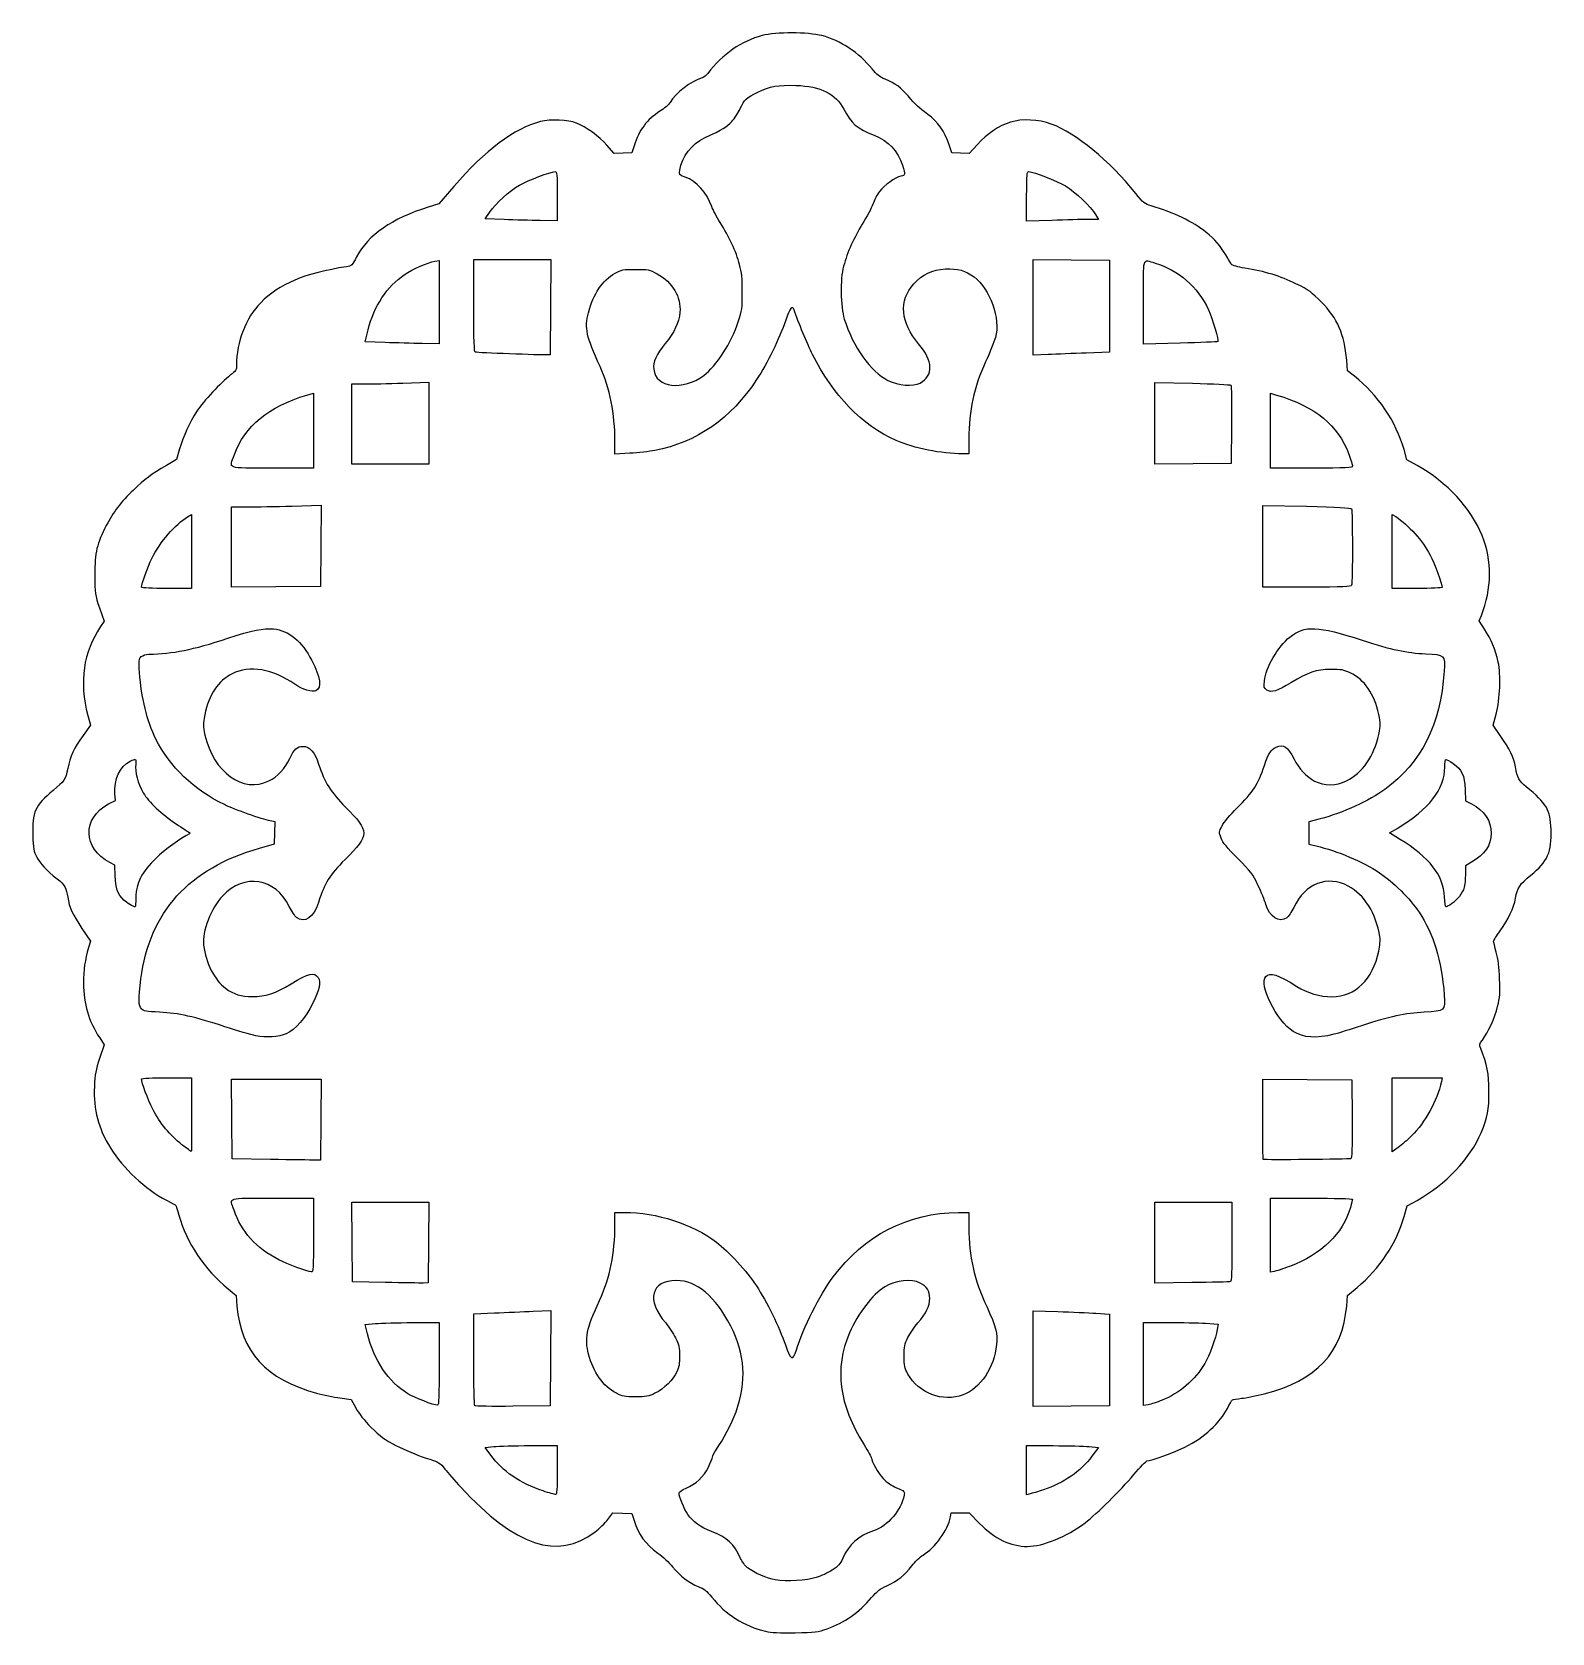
# Model space of a CAD drawing. Header units: centimetres. Extents: x -6.7 to 5, y -0.9 to 11.4.
import ezdxf

# ---------------------------------------------------------------- set-up
doc = ezdxf.new("R2010")
doc.units = ezdxf.units.CM
doc.header["$MEASUREMENT"] = 0
doc.layers.add('Layer 1', color=7, linetype='Continuous')

msp = doc.modelspace()

# ---------------------------------------------------------------- linework, layer by layer
at = {"layer": 'Layer 1', "color": 56}
for points, knots in [([(-1.02627, -0.92229), (-1.19134, -0.88355), (-1.33408, -0.79307), (-1.44165, -0.65897), (-1.44165, -0.65897), (-1.48071, -0.61028), (-1.50082, -0.59449), (-1.54504, -0.57781), (-1.54504, -0.57781), (-1.61581, -0.5511), (-1.68575, -0.49735), (-1.74292, -0.42575), (-1.74292, -0.42575), (-1.76796, -0.39439), (-1.81918, -0.34681), (-1.85676, -0.32), (-1.85676, -0.32), (-1.9509, -0.25285), (-2.00632, -0.17681), (-2.03929, -0.0696), (-2.03929, -0.0696), (-2.03929, -0.0696), (-2.05614, -0.01478), (-2.05614, -0.01478), (-2.05614, -0.01478), (-2.05614, -0.01478), (-2.12889, -0.01242), (-2.12889, -0.01242), (-2.12889, -0.01242), (-2.12889, -0.01242), (-2.20165, -0.01006), (-2.20165, -0.01006), (-2.20165, -0.01006), (-2.20165, -0.01006), (-2.24108, -0.06073), (-2.24108, -0.06073), (-2.24108, -0.06073), (-2.26276, -0.0886), (-2.30721, -0.1318), (-2.33985, -0.15673), (-2.33985, -0.15673), (-2.62803, -0.37686), (-2.95182, -0.26907), (-3.3738, 0.18747), (-3.3738, 0.18747), (-3.41903, 0.23641), (-3.47382, 0.29926), (-3.49555, 0.32715), (-3.49555, 0.32715), (-3.53357, 0.37593), (-3.53927, 0.3792), (-3.64666, 0.4137), (-3.64666, 0.4137), (-3.70804, 0.43342), (-3.80805, 0.47502), (-3.8689, 0.50614), (-3.8689, 0.50614), (-3.9633, 0.55443), (-3.99189, 0.5752), (-4.06372, 0.64772), (-4.06372, 0.64772), (-4.11614, 0.70065), (-4.16086, 0.75695), (-4.18224, 0.79697), (-4.18224, 0.79697), (-4.18224, 0.79697), (-4.21658, 0.86124), (-4.21658, 0.86124), (-4.21658, 0.86124), (-4.21658, 0.86124), (-4.30391, 0.87394), (-4.30391, 0.87394), (-4.30391, 0.87394), (-4.35195, 0.88092), (-4.43322, 0.8979), (-4.48452, 0.91168), (-4.48452, 0.91168), (-4.87123, 1.01554), (-5.06947, 1.23243), (-5.09699, 1.58177), (-5.09699, 1.58177), (-5.09699, 1.58177), (-5.10342, 1.66341), (-5.10342, 1.66341), (-5.10342, 1.66341), (-5.10342, 1.66341), (-5.16531, 1.71408), (-5.16531, 1.71408), (-5.16531, 1.71408), (-5.34667, 1.86256), (-5.48573, 2.07097), (-5.54372, 2.28125), (-5.54372, 2.28125), (-5.55487, 2.32168), (-5.56529, 2.35578), (-5.56687, 2.35704), (-5.56687, 2.35704), (-5.56846, 2.35829), (-5.60087, 2.37566), (-5.63889, 2.39562), (-5.63889, 2.39562), (-5.80144, 2.48095), (-5.97723, 2.64397), (-6.06907, 2.79455), (-6.06907, 2.79455), (-6.16721, 2.95547), (-6.20234, 3.08905), (-6.19481, 3.27276), (-6.19481, 3.27276), (-6.19097, 3.36635), (-6.18472, 3.40024), (-6.15503, 3.48845), (-6.15503, 3.48845), (-6.15503, 3.48845), (-6.11981, 3.5931), (-6.11981, 3.5931), (-6.11981, 3.5931), (-6.11981, 3.5931), (-6.15426, 3.64586), (-6.15426, 3.64586), (-6.15426, 3.64586), (-6.24007, 3.7773), (-6.27845, 3.90697), (-6.27877, 4.06651), (-6.27877, 4.06651), (-6.27897, 4.17108), (-6.26822, 4.24612), (-6.2394, 4.34127), (-6.2394, 4.34127), (-6.2394, 4.34127), (-6.2241, 4.39179), (-6.2241, 4.39179), (-6.2241, 4.39179), (-6.2241, 4.39179), (-6.29072, 4.48888), (-6.29072, 4.48888), (-6.29072, 4.48888), (-6.36235, 4.59327), (-6.38839, 4.6507), (-6.39974, 4.72929), (-6.39974, 4.72929), (-6.40964, 4.79783), (-6.42596, 4.82616), (-6.48077, 4.86994), (-6.48077, 4.86994), (-6.56678, 4.93864), (-6.61319, 4.98789), (-6.63937, 5.03824), (-6.63937, 5.03824), (-6.66204, 5.08185), (-6.66577, 5.10261), (-6.66919, 5.20449), (-6.66919, 5.20449), (-6.67521, 5.38387), (-6.65112, 5.43727), (-6.51288, 5.55096), (-6.51288, 5.55096), (-6.42424, 5.62387), (-6.41832, 5.63276), (-6.40023, 5.72031), (-6.40023, 5.72031), (-6.38104, 5.81318), (-6.35135, 5.87672), (-6.28163, 5.97415), (-6.28163, 5.97415), (-6.28163, 5.97415), (-6.22525, 6.05293), (-6.22525, 6.05293), (-6.22525, 6.05293), (-6.22525, 6.05293), (-6.24528, 6.12863), (-6.24528, 6.12863), (-6.24528, 6.12863), (-6.31383, 6.38762), (-6.28107, 6.61573), (-6.14698, 6.81301), (-6.14698, 6.81301), (-6.14698, 6.81301), (-6.11939, 6.85361), (-6.11939, 6.85361), (-6.11939, 6.85361), (-6.11939, 6.85361), (-6.15552, 6.95753), (-6.15552, 6.95753), (-6.15552, 6.95753), (-6.19088, 7.05921), (-6.19166, 7.06466), (-6.19183, 7.21094), (-6.19183, 7.21094), (-6.19204, 7.38458), (-6.17632, 7.45202), (-6.10296, 7.59209), (-6.10296, 7.59209), (-6.04798, 7.69707), (-5.992, 7.77006), (-5.8942, 7.86426), (-5.8942, 7.86426), (-5.80837, 7.94693), (-5.75724, 7.98491), (-5.64025, 8.05286), (-5.64025, 8.05286), (-5.64025, 8.05286), (-5.5626, 8.09796), (-5.5626, 8.09796), (-5.5626, 8.09796), (-5.5626, 8.09796), (-5.53899, 8.18052), (-5.53899, 8.18052), (-5.53899, 8.18052), (-5.51104, 8.27826), (-5.46317, 8.38226), (-5.40495, 8.47171), (-5.40495, 8.47171), (-5.35707, 8.54527), (-5.22006, 8.69283), (-5.14853, 8.74788), (-5.14853, 8.74788), (-5.10523, 8.78119), (-5.10057, 8.78867), (-5.10039, 8.82508), (-5.10039, 8.82508), (-5.09951, 9.0065), (-5.0293, 9.18799), (-4.91428, 9.30616), (-4.91428, 9.30616), (-4.77486, 9.44941), (-4.57219, 9.53442), (-4.25371, 9.58326), (-4.25371, 9.58326), (-4.21381, 9.58937), (-4.21012, 9.59296), (-4.17578, 9.65891), (-4.17578, 9.65891), (-4.08857, 9.82635), (-3.90136, 9.95634), (-3.6248, 10.04146), (-3.6248, 10.04146), (-3.6248, 10.04146), (-3.54337, 10.06652), (-3.54337, 10.06652), (-3.54337, 10.06652), (-3.54337, 10.06652), (-3.42682, 10.20148), (-3.42682, 10.20148), (-3.42682, 10.20148), (-3.18641, 10.47985), (-2.95849, 10.65032), (-2.75971, 10.70044), (-2.75971, 10.70044), (-2.68093, 10.7203), (-2.54823, 10.71476), (-2.48315, 10.68888), (-2.48315, 10.68888), (-2.40835, 10.65914), (-2.30811, 10.58629), (-2.24886, 10.51861), (-2.24886, 10.51861), (-2.24886, 10.51861), (-2.19251, 10.45426), (-2.19251, 10.45426), (-2.19251, 10.45426), (-2.19251, 10.45426), (-2.12432, 10.45714), (-2.12432, 10.45714), (-2.12432, 10.45714), (-2.12432, 10.45714), (-2.05614, 10.46003), (-2.05614, 10.46003), (-2.05614, 10.46003), (-2.05614, 10.46003), (-2.03919, 10.51484), (-2.03919, 10.51484), (-2.03919, 10.51484), (-2.00252, 10.63342), (-1.93817, 10.71933), (-1.84036, 10.78024), (-1.84036, 10.78024), (-1.80808, 10.80035), (-1.77291, 10.8311), (-1.76221, 10.84857), (-1.76221, 10.84857), (-1.7174, 10.92173), (-1.60059, 11.01151), (-1.51556, 11.03814), (-1.51556, 11.03814), (-1.50218, 11.04233), (-1.48225, 11.05748), (-1.47127, 11.07182), (-1.47127, 11.07182), (-1.35767, 11.22006), (-1.21134, 11.32188), (-1.05327, 11.36268), (-1.05327, 11.36268), (-0.94639, 11.39026), (-0.70035, 11.39004), (-0.59275, 11.36228), (-0.59275, 11.36228), (-0.45187, 11.32592), (-0.30559, 11.22905), (-0.20684, 11.10673), (-0.20684, 11.10673), (-0.17158, 11.06306), (-0.14756, 11.04406), (-0.10613, 11.02707), (-0.10613, 11.02707), (-0.02808, 10.99506), (0.01664, 10.96251), (0.07138, 10.89787), (0.07138, 10.89787), (0.1343, 10.82358), (0.14716, 10.81149), (0.22239, 10.75598), (0.22239, 10.75598), (0.29926, 10.69926), (0.35405, 10.6231), (0.38511, 10.52979), (0.38511, 10.52979), (0.38511, 10.52979), (0.40834, 10.46003), (0.40834, 10.46003), (0.40834, 10.46003), (0.40834, 10.46003), (0.47448, 10.45706), (0.47448, 10.45706), (0.47448, 10.45706), (0.47448, 10.45706), (0.54062, 10.4541), (0.54062, 10.4541), (0.54062, 10.4541), (0.54062, 10.4541), (0.60467, 10.52391), (0.60467, 10.52391), (0.60467, 10.52391), (0.68363, 10.60996), (0.76995, 10.66834), (0.85888, 10.69583), (0.85888, 10.69583), (0.94864, 10.72358), (1.07663, 10.7179), (1.17334, 10.68188), (1.17334, 10.68188), (1.36659, 10.60989), (1.61812, 10.40302), (1.82329, 10.14734), (1.82329, 10.14734), (1.8817, 10.07455), (1.89239, 10.06593), (1.94182, 10.05175), (1.94182, 10.05175), (2.1136, 10.00247), (2.26817, 9.92843), (2.36445, 9.84929), (2.36445, 9.84929), (2.4356, 9.79082), (2.47211, 9.74889), (2.51694, 9.67421), (2.51694, 9.67421), (2.5372, 9.64048), (2.5572, 9.60716), (2.56139, 9.60018), (2.56139, 9.60018), (2.56558, 9.5932), (2.61124, 9.58073), (2.66285, 9.57247), (2.66285, 9.57247), (2.81712, 9.5478), (2.93781, 9.51097), (3.05731, 9.45212), (3.05731, 9.45212), (3.15746, 9.4028), (3.17988, 9.3867), (3.25486, 9.31033), (3.25486, 9.31033), (3.37782, 9.18508), (3.43069, 9.06267), (3.44793, 8.86333), (3.44793, 8.86333), (3.44793, 8.86333), (3.455, 8.78155), (3.455, 8.78155), (3.455, 8.78155), (3.455, 8.78155), (3.50791, 8.74037), (3.50791, 8.74037), (3.50791, 8.74037), (3.68469, 8.60275), (3.83076, 8.38685), (3.88969, 8.17609), (3.88969, 8.17609), (3.88969, 8.17609), (3.91175, 8.09718), (3.91175, 8.09718), (3.91175, 8.09718), (3.91175, 8.09718), (3.9909, 8.05272), (3.9909, 8.05272), (3.9909, 8.05272), (4.2215, 7.92319), (4.40644, 7.72405), (4.49112, 7.51409), (4.49112, 7.51409), (4.56908, 7.32078), (4.567, 7.10248), (4.48524, 6.8994), (4.48524, 6.8994), (4.48524, 6.8994), (4.46816, 6.85696), (4.46816, 6.85696), (4.46816, 6.85696), (4.46816, 6.85696), (4.50978, 6.7925), (4.50978, 6.7925), (4.50978, 6.7925), (4.56094, 6.71327), (4.5931, 6.63566), (4.61445, 6.5399), (4.61445, 6.5399), (4.63703, 6.43862), (4.62988, 6.25527), (4.5988, 6.13889), (4.5988, 6.13889), (4.5988, 6.13889), (4.57601, 6.05353), (4.57601, 6.05353), (4.57601, 6.05353), (4.57601, 6.05353), (4.63065, 5.97445), (4.63065, 5.97445), (4.63065, 5.97445), (4.70276, 5.87009), (4.73577, 5.80201), (4.74779, 5.73288), (4.74779, 5.73288), (4.76274, 5.64687), (4.77457, 5.62471), (4.82966, 5.5795), (4.82966, 5.5795), (4.98877, 5.44894), (5.0149, 5.40428), (5.0214, 5.25176), (5.0214, 5.25176), (5.02884, 5.07696), (4.99678, 5.00444), (4.86525, 4.89855), (4.86525, 4.89855), (4.78158, 4.83118), (4.76197, 4.80157), (4.748, 4.72154), (4.748, 4.72154), (4.73461, 4.64484), (4.69392, 4.55843), (4.62972, 4.47036), (4.62972, 4.47036), (4.60183, 4.43211), (4.57912, 4.39623), (4.57925, 4.39063), (4.57925, 4.39063), (4.57938, 4.38503), (4.58872, 4.34681), (4.60001, 4.3057), (4.60001, 4.3057), (4.61373, 4.25575), (4.62225, 4.18784), (4.62569, 4.10096), (4.62569, 4.10096), (4.63009, 3.98989), (4.62779, 3.95878), (4.60987, 3.88727), (4.60987, 3.88727), (4.58814, 3.80057), (4.53695, 3.68779), (4.49265, 3.629), (4.49265, 3.629), (4.46936, 3.59809), (4.46824, 3.59244), (4.47979, 3.56422), (4.47979, 3.56422), (4.53042, 3.44053), (4.54309, 3.37501), (4.54359, 3.2343), (4.54359, 3.2343), (4.54411, 3.08623), (4.53575, 3.04211), (4.48314, 2.91537), (4.48314, 2.91537), (4.40152, 2.71872), (4.20962, 2.51655), (3.9896, 2.3954), (3.9896, 2.3954), (3.9896, 2.3954), (3.91407, 2.35381), (3.91407, 2.35381), (3.91407, 2.35381), (3.91407, 2.35381), (3.89066, 2.27199), (3.89066, 2.27199), (3.89066, 2.27199), (3.83109, 2.06378), (3.70339, 1.87087), (3.52852, 1.72491), (3.52852, 1.72491), (3.52852, 1.72491), (3.45499, 1.66353), (3.45499, 1.66353), (3.45499, 1.66353), (3.45499, 1.66353), (3.44792, 1.58183), (3.44792, 1.58183), (3.44792, 1.58183), (3.41686, 1.22267), (3.21596, 1.00864), (2.81361, 0.90611), (2.81361, 0.90611), (2.75249, 0.89053), (2.67402, 0.87485), (2.63923, 0.87125), (2.63923, 0.87125), (2.60444, 0.86765), (2.57219, 0.86192), (2.56756, 0.85851), (2.56756, 0.85851), (2.56293, 0.8551), (2.54581, 0.8261), (2.52951, 0.79408), (2.52951, 0.79408), (2.47142, 0.67993), (2.35205, 0.57079), (2.20288, 0.49546), (2.20288, 0.49546), (2.13656, 0.46196), (1.93558, 0.3889), (1.90957, 0.38883), (1.90957, 0.38883), (1.90286, 0.38881), (1.8578, 0.34165), (1.80943, 0.28404), (1.80943, 0.28404), (1.70361, 0.15798), (1.52798, -0.01523), (1.43313, -0.08708), (1.43313, -0.08708), (1.29123, -0.19458), (1.10972, -0.26893), (0.98917, -0.26893), (0.98917, -0.26893), (0.85977, -0.26893), (0.73765, -0.2102), (0.62127, -0.09202), (0.62127, -0.09202), (0.62127, -0.09202), (0.5403, -0.0098), (0.5403, -0.0098), (0.5403, -0.0098), (0.5403, -0.0098), (0.47174, -0.0098), (0.47174, -0.0098), (0.47174, -0.0098), (0.47174, -0.0098), (0.40318, -0.0098), (0.40318, -0.0098), (0.40318, -0.0098), (0.40318, -0.0098), (0.39714, -0.04219), (0.39714, -0.04219), (0.39714, -0.04219), (0.37876, -0.1408), (0.27743, -0.28172), (0.18603, -0.33577), (0.18603, -0.33577), (0.16272, -0.34956), (0.12384, -0.38681), (0.09962, -0.41857), (0.09962, -0.41857), (0.0437, -0.49191), (-0.00456, -0.53031), (-0.09238, -0.57135), (-0.09238, -0.57135), (-0.14611, -0.59646), (-0.17343, -0.61729), (-0.21023, -0.6612), (-0.21023, -0.6612), (-0.30738, -0.77715), (-0.42053, -0.85708), (-0.55226, -0.90283), (-0.55226, -0.90283), (-0.62423, -0.92782), (-0.64597, -0.9305), (-0.79909, -0.93322), (-0.79909, -0.93322), (-0.91726, -0.93531), (-0.98456, -0.93208), (-1.02627, -0.92229)], [0, 0, 0, 0, 0.00671141, 0.00671141, 0.00671141, 0.00671141, 0.01342282, 0.01342282, 0.01342282, 0.01342282, 0.02013423, 0.02013423, 0.02013423, 0.02013423, 0.02684564, 0.02684564, 0.02684564, 0.02684564, 0.03355705, 0.03355705, 0.03355705, 0.03355705, 0.04026846, 0.04026846, 0.04026846, 0.04026846, 0.04697987, 0.04697987, 0.04697987, 0.04697987, 0.05369128, 0.05369128, 0.05369128, 0.05369128, 0.06040268, 0.06040268, 0.06040268, 0.06040268, 0.06711409, 0.06711409, 0.06711409, 0.06711409, 0.0738255, 0.0738255, 0.0738255, 0.0738255, 0.08053691, 0.08053691, 0.08053691, 0.08053691, 0.08724832, 0.08724832, 0.08724832, 0.08724832, 0.09395973, 0.09395973, 0.09395973, 0.09395973, 0.10067114, 0.10067114, 0.10067114, 0.10067114, 0.10738255, 0.10738255, 0.10738255, 0.10738255, 0.11409396, 0.11409396, 0.11409396, 0.11409396, 0.12080537, 0.12080537, 0.12080537, 0.12080537, 0.12751678, 0.12751678, 0.12751678, 0.12751678, 0.13422819, 0.13422819, 0.13422819, 0.13422819, 0.1409396, 0.1409396, 0.1409396, 0.1409396, 0.14765101, 0.14765101, 0.14765101, 0.14765101, 0.15436242, 0.15436242, 0.15436242, 0.15436242, 0.16107383, 0.16107383, 0.16107383, 0.16107383, 0.16778523, 0.16778523, 0.16778523, 0.16778523, 0.17449664, 0.17449664, 0.17449664, 0.17449664, 0.18120805, 0.18120805, 0.18120805, 0.18120805, 0.18791946, 0.18791946, 0.18791946, 0.18791946, 0.19463087, 0.19463087, 0.19463087, 0.19463087, 0.20134228, 0.20134228, 0.20134228, 0.20134228, 0.20805369, 0.20805369, 0.20805369, 0.20805369, 0.2147651, 0.2147651, 0.2147651, 0.2147651, 0.22147651, 0.22147651, 0.22147651, 0.22147651, 0.22818792, 0.22818792, 0.22818792, 0.22818792, 0.23489933, 0.23489933, 0.23489933, 0.23489933, 0.24161074, 0.24161074, 0.24161074, 0.24161074, 0.24832215, 0.24832215, 0.24832215, 0.24832215, 0.25503356, 0.25503356, 0.25503356, 0.25503356, 0.26174497, 0.26174497, 0.26174497, 0.26174497, 0.26845638, 0.26845638, 0.26845638, 0.26845638, 0.27516779, 0.27516779, 0.27516779, 0.27516779, 0.28187919, 0.28187919, 0.28187919, 0.28187919, 0.2885906, 0.2885906, 0.2885906, 0.2885906, 0.29530201, 0.29530201, 0.29530201, 0.29530201, 0.30201342, 0.30201342, 0.30201342, 0.30201342, 0.30872483, 0.30872483, 0.30872483, 0.30872483, 0.31543624, 0.31543624, 0.31543624, 0.31543624, 0.32214765, 0.32214765, 0.32214765, 0.32214765, 0.32885906, 0.32885906, 0.32885906, 0.32885906, 0.33557047, 0.33557047, 0.33557047, 0.33557047, 0.34228188, 0.34228188, 0.34228188, 0.34228188, 0.34899329, 0.34899329, 0.34899329, 0.34899329, 0.3557047, 0.3557047, 0.3557047, 0.3557047, 0.36241611, 0.36241611, 0.36241611, 0.36241611, 0.36912752, 0.36912752, 0.36912752, 0.36912752, 0.37583893, 0.37583893, 0.37583893, 0.37583893, 0.38255034, 0.38255034, 0.38255034, 0.38255034, 0.38926174, 0.38926174, 0.38926174, 0.38926174, 0.39597315, 0.39597315, 0.39597315, 0.39597315, 0.40268456, 0.40268456, 0.40268456, 0.40268456, 0.40939597, 0.40939597, 0.40939597, 0.40939597, 0.41610738, 0.41610738, 0.41610738, 0.41610738, 0.42281879, 0.42281879, 0.42281879, 0.42281879, 0.4295302, 0.4295302, 0.4295302, 0.4295302, 0.43624161, 0.43624161, 0.43624161, 0.43624161, 0.44295302, 0.44295302, 0.44295302, 0.44295302, 0.44966443, 0.44966443, 0.44966443, 0.44966443, 0.45637584, 0.45637584, 0.45637584, 0.45637584, 0.46308725, 0.46308725, 0.46308725, 0.46308725, 0.46979866, 0.46979866, 0.46979866, 0.46979866, 0.47651007, 0.47651007, 0.47651007, 0.47651007, 0.48322148, 0.48322148, 0.48322148, 0.48322148, 0.48993289, 0.48993289, 0.48993289, 0.48993289, 0.4966443, 0.4966443, 0.4966443, 0.4966443, 0.5033557, 0.5033557, 0.5033557, 0.5033557, 0.51006711, 0.51006711, 0.51006711, 0.51006711, 0.51677852, 0.51677852, 0.51677852, 0.51677852, 0.52348993, 0.52348993, 0.52348993, 0.52348993, 0.53020134, 0.53020134, 0.53020134, 0.53020134, 0.53691275, 0.53691275, 0.53691275, 0.53691275, 0.54362416, 0.54362416, 0.54362416, 0.54362416, 0.55033557, 0.55033557, 0.55033557, 0.55033557, 0.55704698, 0.55704698, 0.55704698, 0.55704698, 0.56375839, 0.56375839, 0.56375839, 0.56375839, 0.5704698, 0.5704698, 0.5704698, 0.5704698, 0.57718121, 0.57718121, 0.57718121, 0.57718121, 0.58389262, 0.58389262, 0.58389262, 0.58389262, 0.59060403, 0.59060403, 0.59060403, 0.59060403, 0.59731544, 0.59731544, 0.59731544, 0.59731544, 0.60402685, 0.60402685, 0.60402685, 0.60402685, 0.61073826, 0.61073826, 0.61073826, 0.61073826, 0.61744966, 0.61744966, 0.61744966, 0.61744966, 0.62416107, 0.62416107, 0.62416107, 0.62416107, 0.63087248, 0.63087248, 0.63087248, 0.63087248, 0.63758389, 0.63758389, 0.63758389, 0.63758389, 0.6442953, 0.6442953, 0.6442953, 0.6442953, 0.65100671, 0.65100671, 0.65100671, 0.65100671, 0.65771812, 0.65771812, 0.65771812, 0.65771812, 0.66442953, 0.66442953, 0.66442953, 0.66442953, 0.67114094, 0.67114094, 0.67114094, 0.67114094, 0.67785235, 0.67785235, 0.67785235, 0.67785235, 0.68456376, 0.68456376, 0.68456376, 0.68456376, 0.69127517, 0.69127517, 0.69127517, 0.69127517, 0.69798658, 0.69798658, 0.69798658, 0.69798658, 0.70469799, 0.70469799, 0.70469799, 0.70469799, 0.7114094, 0.7114094, 0.7114094, 0.7114094, 0.71812081, 0.71812081, 0.71812081, 0.71812081, 0.72483221, 0.72483221, 0.72483221, 0.72483221, 0.73154362, 0.73154362, 0.73154362, 0.73154362, 0.73825503, 0.73825503, 0.73825503, 0.73825503, 0.74496644, 0.74496644, 0.74496644, 0.74496644, 0.75167785, 0.75167785, 0.75167785, 0.75167785, 0.75838926, 0.75838926, 0.75838926, 0.75838926, 0.76510067, 0.76510067, 0.76510067, 0.76510067, 0.77181208, 0.77181208, 0.77181208, 0.77181208, 0.77852349, 0.77852349, 0.77852349, 0.77852349, 0.7852349, 0.7852349, 0.7852349, 0.7852349, 0.79194631, 0.79194631, 0.79194631, 0.79194631, 0.79865772, 0.79865772, 0.79865772, 0.79865772, 0.80536913, 0.80536913, 0.80536913, 0.80536913, 0.81208054, 0.81208054, 0.81208054, 0.81208054, 0.81879195, 0.81879195, 0.81879195, 0.81879195, 0.82550336, 0.82550336, 0.82550336, 0.82550336, 0.83221477, 0.83221477, 0.83221477, 0.83221477, 0.83892617, 0.83892617, 0.83892617, 0.83892617, 0.84563758, 0.84563758, 0.84563758, 0.84563758, 0.85234899, 0.85234899, 0.85234899, 0.85234899, 0.8590604, 0.8590604, 0.8590604, 0.8590604, 0.86577181, 0.86577181, 0.86577181, 0.86577181, 0.87248322, 0.87248322, 0.87248322, 0.87248322, 0.87919463, 0.87919463, 0.87919463, 0.87919463, 0.88590604, 0.88590604, 0.88590604, 0.88590604, 0.89261745, 0.89261745, 0.89261745, 0.89261745, 0.89932886, 0.89932886, 0.89932886, 0.89932886, 0.90604027, 0.90604027, 0.90604027, 0.90604027, 0.91275168, 0.91275168, 0.91275168, 0.91275168, 0.91946309, 0.91946309, 0.91946309, 0.91946309, 0.9261745, 0.9261745, 0.9261745, 0.9261745, 0.93288591, 0.93288591, 0.93288591, 0.93288591, 0.93959732, 0.93959732, 0.93959732, 0.93959732, 0.94630872, 0.94630872, 0.94630872, 0.94630872, 0.95302013, 0.95302013, 0.95302013, 0.95302013, 0.95973154, 0.95973154, 0.95973154, 0.95973154, 0.96644295, 0.96644295, 0.96644295, 0.96644295, 0.97315436, 0.97315436, 0.97315436, 0.97315436, 0.97986577, 0.97986577, 0.97986577, 0.97986577, 0.98657718, 0.98657718, 0.98657718, 0.98657718, 1, 1, 1, 1]), ([(-1.87936, 8.16857), (-1.55606, 8.23045), (-1.29518, 8.41224), (-1.09553, 8.71474), (-1.09553, 8.71474), (-1.01282, 8.84007), (-0.92125, 9.02714), (-0.8718, 9.17181), (-0.8718, 9.17181), (-0.83985, 9.26528), (-0.82029, 9.28948), (-0.80732, 9.25159), (-0.80732, 9.25159), (-0.77463, 9.15604), (-0.70598, 8.98995), (-0.66505, 8.9074), (-0.66505, 8.9074), (-0.51036, 8.59538), (-0.28022, 8.35842), (-0.02234, 8.24566), (-0.02234, 8.24566), (0.11574, 8.18528), (0.32768, 8.14281), (0.49092, 8.14281), (0.49092, 8.14281), (0.49092, 8.14281), (0.53926, 8.14281), (0.53926, 8.14281), (0.53926, 8.14281), (0.53926, 8.14281), (0.53926, 8.2552), (0.53926, 8.2552), (0.53926, 8.2552), (0.53926, 8.48177), (0.57501, 8.64853), (0.6668, 8.85017), (0.6668, 8.85017), (0.70001, 8.92312), (0.73436, 9.0077), (0.74312, 9.03813), (0.74312, 9.03813), (0.78436, 9.18126), (0.70288, 9.41278), (0.57897, 9.50456), (0.57897, 9.50456), (0.51097, 9.55493), (0.45243, 9.57119), (0.35785, 9.56597), (0.35785, 9.56597), (0.25503, 9.5603), (0.18193, 9.52591), (0.11452, 9.45148), (0.11452, 9.45148), (-0.002, 9.32284), (0.01178, 9.15292), (0.15205, 8.98875), (0.15205, 8.98875), (0.26381, 8.85793), (0.26807, 8.74353), (0.16323, 8.68797), (0.16323, 8.68797), (0.10769, 8.65854), (-0.00248, 8.6677), (-0.08478, 8.70859), (-0.08478, 8.70859), (-0.21609, 8.77383), (-0.35523, 8.969), (-0.42037, 9.17933), (-0.42037, 9.17933), (-0.45069, 9.27726), (-0.45353, 9.48657), (-0.42589, 9.5876), (-0.42589, 9.5876), (-0.39637, 9.69553), (-0.34651, 9.80757), (-0.28172, 9.91159), (-0.28172, 9.91159), (-0.24779, 9.96606), (-0.2116, 10.03482), (-0.2013, 10.06439), (-0.2013, 10.06439), (-0.19101, 10.09396), (-0.16795, 10.13757), (-0.15007, 10.1613), (-0.15007, 10.1613), (-0.11366, 10.20964), (-0.02855, 10.27081), (0.01605, 10.28069), (0.01605, 10.28069), (0.05073, 10.28838), (0.05056, 10.28707), (0.02683, 10.36399), (0.02683, 10.36399), (-0.00718, 10.47427), (-0.08186, 10.5534), (-0.19162, 10.59548), (-0.19162, 10.59548), (-0.3176, 10.64378), (-0.37187, 10.69052), (-0.42488, 10.79637), (-0.42488, 10.79637), (-0.4842, 10.91483), (-0.60077, 10.97264), (-0.79415, 10.97949), (-0.79415, 10.97949), (-0.9296, 10.98429), (-0.99302, 10.97301), (-1.08553, 10.92766), (-1.08553, 10.92766), (-1.17538, 10.88361), (-1.19042, 10.86967), (-1.22113, 10.802), (-1.22113, 10.802), (-1.23521, 10.77096), (-1.26503, 10.72553), (-1.2874, 10.70105), (-1.2874, 10.70105), (-1.32645, 10.6583), (-1.35172, 10.64312), (-1.49684, 10.57524), (-1.49684, 10.57524), (-1.59552, 10.52908), (-1.66868, 10.43348), (-1.68797, 10.32548), (-1.68797, 10.32548), (-1.69412, 10.29108), (-1.69353, 10.29036), (-1.64576, 10.2733), (-1.64576, 10.2733), (-1.55789, 10.24194), (-1.47887, 10.15442), (-1.44124, 10.04679), (-1.44124, 10.04679), (-1.43281, 10.02269), (-1.40313, 9.96713), (-1.37529, 9.92333), (-1.37529, 9.92333), (-1.30906, 9.81915), (-1.25294, 9.69715), (-1.22692, 9.60075), (-1.22692, 9.60075), (-1.21051, 9.53997), (-1.20592, 9.49405), (-1.20571, 9.38863), (-1.20571, 9.38863), (-1.20546, 9.26397), (-1.20773, 9.24712), (-1.23656, 9.1594), (-1.23656, 9.1594), (-1.28866, 9.00092), (-1.40695, 8.81722), (-1.50264, 8.74617), (-1.50264, 8.74617), (-1.66386, 8.62647), (-1.87204, 8.65205), (-1.88784, 8.7935), (-1.88784, 8.7935), (-1.89427, 8.85111), (-1.87, 8.90532), (-1.79884, 8.99232), (-1.79884, 8.99232), (-1.72868, 9.07809), (-1.69371, 9.15274), (-1.68664, 9.23187), (-1.68664, 9.23187), (-1.67599, 9.35094), (-1.74249, 9.46314), (-1.86265, 9.52888), (-1.86265, 9.52888), (-1.92248, 9.56161), (-1.92942, 9.56304), (-2.0288, 9.56304), (-2.0288, 9.56304), (-2.12529, 9.56304), (-2.13618, 9.56099), (-2.1854, 9.53348), (-2.1854, 9.53348), (-2.28242, 9.47925), (-2.35383, 9.37316), (-2.39014, 9.22933), (-2.39014, 9.22933), (-2.42096, 9.10723), (-2.40896, 9.05116), (-2.30138, 8.81466), (-2.30138, 8.81466), (-2.22525, 8.64731), (-2.18683, 8.45334), (-2.18683, 8.23642), (-2.18683, 8.23642), (-2.18683, 8.23642), (-2.18683, 8.13989), (-2.18683, 8.13989), (-2.18683, 8.13989), (-2.18683, 8.13989), (-2.07174, 8.14683), (-2.07174, 8.14683), (-2.07174, 8.14683), (-2.00843, 8.15065), (-1.92186, 8.16043), (-1.87936, 8.16857)], [0, 0, 0, 0, 0.01960784, 0.01960784, 0.01960784, 0.01960784, 0.03921569, 0.03921569, 0.03921569, 0.03921569, 0.05882353, 0.05882353, 0.05882353, 0.05882353, 0.07843137, 0.07843137, 0.07843137, 0.07843137, 0.09803922, 0.09803922, 0.09803922, 0.09803922, 0.11764706, 0.11764706, 0.11764706, 0.11764706, 0.1372549, 0.1372549, 0.1372549, 0.1372549, 0.15686275, 0.15686275, 0.15686275, 0.15686275, 0.17647059, 0.17647059, 0.17647059, 0.17647059, 0.19607843, 0.19607843, 0.19607843, 0.19607843, 0.21568627, 0.21568627, 0.21568627, 0.21568627, 0.23529412, 0.23529412, 0.23529412, 0.23529412, 0.25490196, 0.25490196, 0.25490196, 0.25490196, 0.2745098, 0.2745098, 0.2745098, 0.2745098, 0.29411765, 0.29411765, 0.29411765, 0.29411765, 0.31372549, 0.31372549, 0.31372549, 0.31372549, 0.33333333, 0.33333333, 0.33333333, 0.33333333, 0.35294118, 0.35294118, 0.35294118, 0.35294118, 0.37254902, 0.37254902, 0.37254902, 0.37254902, 0.39215686, 0.39215686, 0.39215686, 0.39215686, 0.41176471, 0.41176471, 0.41176471, 0.41176471, 0.43137255, 0.43137255, 0.43137255, 0.43137255, 0.45098039, 0.45098039, 0.45098039, 0.45098039, 0.47058824, 0.47058824, 0.47058824, 0.47058824, 0.49019608, 0.49019608, 0.49019608, 0.49019608, 0.50980392, 0.50980392, 0.50980392, 0.50980392, 0.52941176, 0.52941176, 0.52941176, 0.52941176, 0.54901961, 0.54901961, 0.54901961, 0.54901961, 0.56862745, 0.56862745, 0.56862745, 0.56862745, 0.58823529, 0.58823529, 0.58823529, 0.58823529, 0.60784314, 0.60784314, 0.60784314, 0.60784314, 0.62745098, 0.62745098, 0.62745098, 0.62745098, 0.64705882, 0.64705882, 0.64705882, 0.64705882, 0.66666667, 0.66666667, 0.66666667, 0.66666667, 0.68627451, 0.68627451, 0.68627451, 0.68627451, 0.70588235, 0.70588235, 0.70588235, 0.70588235, 0.7254902, 0.7254902, 0.7254902, 0.7254902, 0.74509804, 0.74509804, 0.74509804, 0.74509804, 0.76470588, 0.76470588, 0.76470588, 0.76470588, 0.78431373, 0.78431373, 0.78431373, 0.78431373, 0.80392157, 0.80392157, 0.80392157, 0.80392157, 0.82352941, 0.82352941, 0.82352941, 0.82352941, 0.84313725, 0.84313725, 0.84313725, 0.84313725, 0.8627451, 0.8627451, 0.8627451, 0.8627451, 0.88235294, 0.88235294, 0.88235294, 0.88235294, 0.90196078, 0.90196078, 0.90196078, 0.90196078, 0.92156863, 0.92156863, 0.92156863, 0.92156863, 0.94117647, 0.94117647, 0.94117647, 0.94117647, 0.96078431, 0.96078431, 0.96078431, 0.96078431, 1, 1, 1, 1]), ([(-2.6313, 10.12615), (-2.6313, 10.29989), (-2.63273, 10.31551), (-2.64859, 10.31542), (-2.64859, 10.31542), (-2.68146, 10.31525), (-2.85472, 10.24958), (-2.92106, 10.21215), (-2.92106, 10.21215), (-2.99938, 10.16795), (-3.10431, 10.07202), (-3.15132, 10.00164), (-3.15132, 10.00164), (-3.15132, 10.00164), (-3.18465, 9.95174), (-3.18465, 9.95174), (-3.18465, 9.95174), (-3.18465, 9.95174), (-3.03885, 9.94635), (-3.03885, 9.94635), (-3.03885, 9.94635), (-2.95866, 9.94338), (-2.83415, 9.94002), (-2.76217, 9.93887), (-2.76217, 9.93887), (-2.76217, 9.93887), (-2.6313, 9.93679), (-2.6313, 9.93679), (-2.6313, 9.93679), (-2.6313, 9.93679), (-2.6313, 10.12615), (-2.6313, 10.12615)], [0, 0, 0, 0, 0.11111111, 0.11111111, 0.11111111, 0.11111111, 0.22222222, 0.22222222, 0.22222222, 0.22222222, 0.33333333, 0.33333333, 0.33333333, 0.33333333, 0.44444444, 0.44444444, 0.44444444, 0.44444444, 0.55555556, 0.55555556, 0.55555556, 0.55555556, 0.66666667, 0.66666667, 0.66666667, 0.66666667, 0.77777778, 0.77777778, 0.77777778, 0.77777778, 1, 1, 1, 1]), ([(1.45415, 9.94675), (1.45415, 9.94675), (1.53619, 9.94675), (1.53619, 9.94675), (1.53619, 9.94675), (1.53619, 9.94675), (1.51441, 9.98413), (1.51441, 9.98413), (1.51441, 9.98413), (1.47834, 10.04605), (1.35873, 10.16008), (1.2819, 10.20579), (1.2819, 10.20579), (1.213, 10.24678), (1.03762, 10.31524), (1.00102, 10.31542), (1.00102, 10.31542), (0.98516, 10.31551), (0.98373, 10.29981), (0.98373, 10.12457), (0.98373, 10.12457), (0.98373, 10.12457), (0.98373, 9.93363), (0.98373, 9.93363), (0.98373, 9.93363), (0.98373, 9.93363), (1.17793, 9.94019), (1.17793, 9.94019), (1.17793, 9.94019), (1.28473, 9.9438), (1.40904, 9.94675), (1.45415, 9.94675)], [0, 0, 0, 0, 0.11111111, 0.11111111, 0.11111111, 0.11111111, 0.22222222, 0.22222222, 0.22222222, 0.22222222, 0.33333333, 0.33333333, 0.33333333, 0.33333333, 0.44444444, 0.44444444, 0.44444444, 0.44444444, 0.55555556, 0.55555556, 0.55555556, 0.55555556, 0.66666667, 0.66666667, 0.66666667, 0.66666667, 0.77777778, 0.77777778, 0.77777778, 0.77777778, 1, 1, 1, 1]), ([(-3.54, 9.3102), (-3.54, 9.3102), (-3.54, 9.63043), (-3.54, 9.63043), (-3.54, 9.63043), (-3.54, 9.63043), (-3.57328, 9.62498), (-3.57328, 9.62498), (-3.57328, 9.62498), (-3.6297, 9.61574), (-3.73923, 9.56753), (-3.80887, 9.52127), (-3.80887, 9.52127), (-3.9398, 9.4343), (-4.0424, 9.27817), (-4.08792, 9.09661), (-4.08792, 9.09661), (-4.08792, 9.09661), (-4.11091, 9.00492), (-4.11091, 9.00492), (-4.11091, 9.00492), (-4.11091, 9.00492), (-3.95633, 8.99955), (-3.95633, 8.99955), (-3.95633, 8.99955), (-3.87131, 8.99659), (-3.74285, 8.99323), (-3.67087, 8.99207), (-3.67087, 8.99207), (-3.67087, 8.99207), (-3.54, 8.98997), (-3.54, 8.98997), (-3.54, 8.98997), (-3.54, 8.98997), (-3.54, 9.3102), (-3.54, 9.3102)], [0, 0, 0, 0, 0.1, 0.1, 0.1, 0.1, 0.2, 0.2, 0.2, 0.2, 0.3, 0.3, 0.3, 0.3, 0.4, 0.4, 0.4, 0.4, 0.5, 0.5, 0.5, 0.5, 0.6, 0.6, 0.6, 0.6, 0.7, 0.7, 0.7, 0.7, 0.8, 0.8, 0.8, 0.8, 1, 1, 1, 1]), ([(-2.68304, 9.27152), (-2.68304, 9.27152), (-2.68044, 9.63779), (-2.68044, 9.63779), (-2.68044, 9.63779), (-2.68044, 9.63779), (-2.97688, 9.63779), (-2.97688, 9.63779), (-2.97688, 9.63779), (-2.97688, 9.63779), (-3.27332, 9.63779), (-3.27332, 9.63779), (-3.27332, 9.63779), (-3.27332, 9.63779), (-3.27332, 9.28367), (-3.27332, 9.28367), (-3.27332, 9.28367), (-3.27332, 9.00925), (-3.27054, 8.92859), (-3.26097, 8.92533), (-3.26097, 8.92533), (-3.2485, 8.92109), (-2.75606, 8.90215), (-2.71032, 8.90416), (-2.71032, 8.90416), (-2.71032, 8.90416), (-2.68563, 8.90525), (-2.68563, 8.90525), (-2.68563, 8.90525), (-2.68563, 8.90525), (-2.68304, 9.27152), (-2.68304, 9.27152)], [0, 0, 0, 0, 0.11111111, 0.11111111, 0.11111111, 0.11111111, 0.22222222, 0.22222222, 0.22222222, 0.22222222, 0.33333333, 0.33333333, 0.33333333, 0.33333333, 0.44444444, 0.44444444, 0.44444444, 0.44444444, 0.55555556, 0.55555556, 0.55555556, 0.55555556, 0.66666667, 0.66666667, 0.66666667, 0.66666667, 0.77777778, 0.77777778, 0.77777778, 0.77777778, 1, 1, 1, 1]), ([(1.44302, 8.91853), (1.44302, 8.91853), (1.62081, 8.92518), (1.62081, 8.92518), (1.62081, 8.92518), (1.62081, 8.92518), (1.62081, 9.279), (1.62081, 9.279), (1.62081, 9.279), (1.62081, 9.279), (1.62081, 9.63281), (1.62081, 9.63281), (1.62081, 9.63281), (1.62081, 9.63281), (1.32696, 9.63545), (1.32696, 9.63545), (1.32696, 9.63545), (1.32696, 9.63545), (1.03312, 9.63809), (1.03312, 9.63809), (1.03312, 9.63809), (1.03312, 9.63809), (1.03312, 9.27012), (1.03312, 9.27012), (1.03312, 9.27012), (1.03312, 9.27012), (1.03312, 8.90215), (1.03312, 8.90215), (1.03312, 8.90215), (1.03312, 8.90215), (1.14918, 8.90701), (1.14918, 8.90701), (1.14918, 8.90701), (1.21301, 8.90969), (1.34524, 8.91487), (1.44302, 8.91853)], [0, 0, 0, 0, 0.1, 0.1, 0.1, 0.1, 0.2, 0.2, 0.2, 0.2, 0.3, 0.3, 0.3, 0.3, 0.4, 0.4, 0.4, 0.4, 0.5, 0.5, 0.5, 0.5, 0.6, 0.6, 0.6, 0.6, 0.7, 0.7, 0.7, 0.7, 0.8, 0.8, 0.8, 0.8, 1, 1, 1, 1]), ([(2.45519, 9.00665), (2.46457, 9.0155), (2.41634, 9.1797), (2.38346, 9.2509), (2.38346, 9.2509), (2.3016, 9.42814), (2.15461, 9.55709), (1.97213, 9.61175), (1.97213, 9.61175), (1.87361, 9.64126), (1.88255, 9.67161), (1.88255, 9.30776), (1.88255, 9.30776), (1.88255, 9.30776), (1.88255, 8.98769), (1.88255, 8.98769), (1.88255, 8.98769), (1.88255, 8.98769), (2.16652, 8.99495), (2.16652, 8.99495), (2.16652, 8.99495), (2.32271, 8.99894), (2.45261, 9.0042), (2.45519, 9.00665)], [0, 0, 0, 0, 0.14285714, 0.14285714, 0.14285714, 0.14285714, 0.28571429, 0.28571429, 0.28571429, 0.28571429, 0.42857143, 0.42857143, 0.42857143, 0.42857143, 0.57142857, 0.57142857, 0.57142857, 0.57142857, 0.71428571, 0.71428571, 0.71428571, 0.71428571, 1, 1, 1, 1]), ([(-3.61902, 8.37861), (-3.61902, 8.37861), (-3.61902, 8.69413), (-3.61902, 8.69413), (-3.61902, 8.69413), (-3.61902, 8.69413), (-3.81903, 8.6876), (-3.81903, 8.6876), (-3.81903, 8.6876), (-3.92904, 8.684), (-4.06238, 8.68104), (-4.11534, 8.68103), (-4.11534, 8.68103), (-4.11534, 8.68103), (-4.21165, 8.681), (-4.21165, 8.681), (-4.21165, 8.681), (-4.21165, 8.681), (-4.21165, 8.37204), (-4.21165, 8.37204), (-4.21165, 8.37204), (-4.21165, 8.37204), (-4.21165, 8.06308), (-4.21165, 8.06308), (-4.21165, 8.06308), (-4.21165, 8.06308), (-3.91533, 8.06308), (-3.91533, 8.06308), (-3.91533, 8.06308), (-3.91533, 8.06308), (-3.61902, 8.06308), (-3.61902, 8.06308), (-3.61902, 8.06308), (-3.61902, 8.06308), (-3.61902, 8.37861), (-3.61902, 8.37861)], [0, 0, 0, 0, 0.1, 0.1, 0.1, 0.1, 0.2, 0.2, 0.2, 0.2, 0.3, 0.3, 0.3, 0.3, 0.4, 0.4, 0.4, 0.4, 0.5, 0.5, 0.5, 0.5, 0.6, 0.6, 0.6, 0.6, 0.7, 0.7, 0.7, 0.7, 0.8, 0.8, 0.8, 0.8, 1, 1, 1, 1]), ([(2.56176, 8.36641), (2.5632, 8.5305), (2.56098, 8.6679), (2.55682, 8.67174), (2.55682, 8.67174), (2.55266, 8.67558), (2.41925, 8.68188), (2.26036, 8.68574), (2.26036, 8.68574), (2.26036, 8.68574), (1.97145, 8.69275), (1.97145, 8.69275), (1.97145, 8.69275), (1.97145, 8.69275), (1.97145, 8.37777), (1.97145, 8.37777), (1.97145, 8.37777), (1.97145, 8.37777), (1.97145, 8.06278), (1.97145, 8.06278), (1.97145, 8.06278), (1.97145, 8.06278), (2.26529, 8.06542), (2.26529, 8.06542), (2.26529, 8.06542), (2.26529, 8.06542), (2.55914, 8.06806), (2.55914, 8.06806), (2.55914, 8.06806), (2.55914, 8.06806), (2.56176, 8.36641), (2.56176, 8.36641)], [0, 0, 0, 0, 0.11111111, 0.11111111, 0.11111111, 0.11111111, 0.22222222, 0.22222222, 0.22222222, 0.22222222, 0.33333333, 0.33333333, 0.33333333, 0.33333333, 0.44444444, 0.44444444, 0.44444444, 0.44444444, 0.55555556, 0.55555556, 0.55555556, 0.55555556, 0.66666667, 0.66666667, 0.66666667, 0.66666667, 0.77777778, 0.77777778, 0.77777778, 0.77777778, 1, 1, 1, 1]), ([(-4.50796, 8.32167), (-4.50796, 8.32167), (-4.50796, 8.61016), (-4.50796, 8.61016), (-4.50796, 8.61016), (-4.50796, 8.61016), (-4.55982, 8.5948), (-4.55982, 8.5948), (-4.55982, 8.5948), (-4.85183, 8.50825), (-5.03834, 8.35501), (-5.11666, 8.13729), (-5.11666, 8.13729), (-5.15788, 8.0227), (-5.18734, 8.03318), (-4.82403, 8.03318), (-4.82403, 8.03318), (-4.82403, 8.03318), (-4.50796, 8.03318), (-4.50796, 8.03318), (-4.50796, 8.03318), (-4.50796, 8.03318), (-4.50796, 8.32167), (-4.50796, 8.32167)], [0, 0, 0, 0, 0.14285714, 0.14285714, 0.14285714, 0.14285714, 0.28571429, 0.28571429, 0.28571429, 0.28571429, 0.42857143, 0.42857143, 0.42857143, 0.42857143, 0.57142857, 0.57142857, 0.57142857, 0.57142857, 0.71428571, 0.71428571, 0.71428571, 0.71428571, 1, 1, 1, 1]), ([(3.49253, 8.04784), (3.49253, 8.05591), (3.47967, 8.09805), (3.46396, 8.14149), (3.46396, 8.14149), (3.38452, 8.36113), (3.20711, 8.50627), (2.90878, 8.59566), (2.90878, 8.59566), (2.90878, 8.59566), (2.86039, 8.61016), (2.86039, 8.61016), (2.86039, 8.61016), (2.86039, 8.61016), (2.86039, 8.32167), (2.86039, 8.32167), (2.86039, 8.32167), (2.86039, 8.32167), (2.86039, 8.03318), (2.86039, 8.03318), (2.86039, 8.03318), (2.86039, 8.03318), (3.17646, 8.03318), (3.17646, 8.03318), (3.17646, 8.03318), (3.44808, 8.03318), (3.49253, 8.03524), (3.49253, 8.04784)], [0, 0, 0, 0, 0.125, 0.125, 0.125, 0.125, 0.25, 0.25, 0.25, 0.25, 0.375, 0.375, 0.375, 0.375, 0.5, 0.5, 0.5, 0.5, 0.625, 0.625, 0.625, 0.625, 0.75, 0.75, 0.75, 0.75, 1, 1, 1, 1]), ([(-5.44629, 7.3909), (-5.44629, 7.3909), (-5.44629, 7.67551), (-5.44629, 7.67551), (-5.44629, 7.67551), (-5.44629, 7.67551), (-5.4768, 7.65751), (-5.4768, 7.65751), (-5.4768, 7.65751), (-5.5709, 7.60197), (-5.69054, 7.46314), (-5.75214, 7.33803), (-5.75214, 7.33803), (-5.78539, 7.2705), (-5.8315, 7.14103), (-5.8315, 7.11521), (-5.8315, 7.11521), (-5.8315, 7.11027), (-5.74559, 7.10629), (-5.63889, 7.10629), (-5.63889, 7.10629), (-5.63889, 7.10629), (-5.44629, 7.10629), (-5.44629, 7.10629), (-5.44629, 7.10629), (-5.44629, 7.10629), (-5.44629, 7.3909), (-5.44629, 7.3909)], [0, 0, 0, 0, 0.125, 0.125, 0.125, 0.125, 0.25, 0.25, 0.25, 0.25, 0.375, 0.375, 0.375, 0.375, 0.5, 0.5, 0.5, 0.5, 0.625, 0.625, 0.625, 0.625, 0.75, 0.75, 0.75, 0.75, 1, 1, 1, 1]), ([(-4.45102, 7.43429), (-4.45102, 7.43429), (-4.44841, 7.74734), (-4.44841, 7.74734), (-4.44841, 7.74734), (-4.44841, 7.74734), (-4.67239, 7.74076), (-4.67239, 7.74076), (-4.67239, 7.74076), (-4.79557, 7.73714), (-4.9512, 7.73418), (-5.01823, 7.73418), (-5.01823, 7.73418), (-5.01823, 7.73418), (-5.1401, 7.73418), (-5.1401, 7.73418), (-5.1401, 7.73418), (-5.1401, 7.73418), (-5.1401, 7.42509), (-5.1401, 7.42509), (-5.1401, 7.42509), (-5.1401, 7.42509), (-5.1401, 7.116), (-5.1401, 7.116), (-5.1401, 7.116), (-5.1401, 7.116), (-4.79687, 7.11862), (-4.79687, 7.11862), (-4.79687, 7.11862), (-4.79687, 7.11862), (-4.45364, 7.12124), (-4.45364, 7.12124), (-4.45364, 7.12124), (-4.45364, 7.12124), (-4.45102, 7.43429), (-4.45102, 7.43429)], [0, 0, 0, 0, 0.1, 0.1, 0.1, 0.1, 0.2, 0.2, 0.2, 0.2, 0.3, 0.3, 0.3, 0.3, 0.4, 0.4, 0.4, 0.4, 0.5, 0.5, 0.5, 0.5, 0.6, 0.6, 0.6, 0.6, 0.7, 0.7, 0.7, 0.7, 0.8, 0.8, 0.8, 0.8, 1, 1, 1, 1]), ([(3.48595, 7.1305), (3.4943, 7.15245), (3.49352, 7.7078), (3.48513, 7.72036), (3.48513, 7.72036), (3.48009, 7.72789), (3.3693, 7.73375), (3.13942, 7.73865), (3.13942, 7.73865), (3.13942, 7.73865), (2.80113, 7.74585), (2.80113, 7.74585), (2.80113, 7.74585), (2.80113, 7.74585), (2.80113, 7.43106), (2.80113, 7.43106), (2.80113, 7.43106), (2.80113, 7.43106), (2.80113, 7.11626), (2.80113, 7.11626), (2.80113, 7.11626), (2.80113, 7.11626), (3.14083, 7.11626), (3.14083, 7.11626), (3.14083, 7.11626), (3.42611, 7.11626), (3.48141, 7.11854), (3.48595, 7.1305)], [0, 0, 0, 0, 0.125, 0.125, 0.125, 0.125, 0.25, 0.25, 0.25, 0.25, 0.375, 0.375, 0.375, 0.375, 0.5, 0.5, 0.5, 0.5, 0.625, 0.625, 0.625, 0.625, 0.75, 0.75, 0.75, 0.75, 1, 1, 1, 1]), ([(4.18393, 7.11439), (4.18393, 7.1376), (4.12155, 7.30372), (4.09029, 7.36373), (4.09029, 7.36373), (4.03233, 7.47503), (3.92547, 7.59438), (3.82588, 7.65904), (3.82588, 7.65904), (3.82588, 7.65904), (3.79872, 7.67668), (3.79872, 7.67668), (3.79872, 7.67668), (3.79872, 7.67668), (3.79872, 7.39149), (3.79872, 7.39149), (3.79872, 7.39149), (3.79872, 7.39149), (3.79872, 7.10629), (3.79872, 7.10629), (3.79872, 7.10629), (3.79872, 7.10629), (3.99133, 7.10629), (3.99133, 7.10629), (3.99133, 7.10629), (4.09726, 7.10629), (4.18393, 7.10994), (4.18393, 7.11439)], [0, 0, 0, 0, 0.125, 0.125, 0.125, 0.125, 0.25, 0.25, 0.25, 0.25, 0.375, 0.375, 0.375, 0.375, 0.5, 0.5, 0.5, 0.5, 0.625, 0.625, 0.625, 0.625, 0.75, 0.75, 0.75, 0.75, 1, 1, 1, 1]), ([(-4.7173, 3.67813), (-4.64807, 3.70903), (-4.56735, 3.80072), (-4.51484, 3.9081), (-4.51484, 3.9081), (-4.46042, 4.01937), (-4.44881, 4.0749), (-4.47238, 4.1112), (-4.47238, 4.1112), (-4.50088, 4.15508), (-4.54216, 4.14524), (-4.68081, 4.06154), (-4.68081, 4.06154), (-4.80123, 3.98885), (-4.87743, 3.96378), (-4.97713, 3.96408), (-4.97713, 3.96408), (-5.06704, 3.96435), (-5.11945, 3.98054), (-5.1856, 4.02848), (-5.1856, 4.02848), (-5.26897, 4.08889), (-5.33791, 4.22465), (-5.35359, 4.3593), (-5.35359, 4.3593), (-5.36606, 4.4664), (-5.29791, 4.64371), (-5.20697, 4.74073), (-5.20697, 4.74073), (-5.04221, 4.91652), (-4.80136, 4.87773), (-4.69423, 4.65816), (-4.69423, 4.65816), (-4.6769, 4.62264), (-4.65175, 4.58487), (-4.63833, 4.57422), (-4.63833, 4.57422), (-4.57591, 4.52468), (-4.5064, 4.57206), (-4.46938, 4.68941), (-4.46938, 4.68941), (-4.42255, 4.83786), (-4.384, 4.90007), (-4.26475, 5.01963), (-4.26475, 5.01963), (-4.07374, 5.21114), (-4.07346, 5.23595), (-4.26015, 5.42241), (-4.26015, 5.42241), (-4.37375, 5.53587), (-4.423, 5.61439), (-4.46833, 5.75427), (-4.46833, 5.75427), (-4.49815, 5.8463), (-4.53691, 5.89038), (-4.588, 5.89038), (-4.588, 5.89038), (-4.63476, 5.89038), (-4.6556, 5.87146), (-4.69027, 5.79751), (-4.69027, 5.79751), (-4.72627, 5.72072), (-4.7856, 5.65701), (-4.85154, 5.62433), (-4.85154, 5.62433), (-5.0498, 5.5261), (-5.28008, 5.69143), (-5.34354, 5.97755), (-5.34354, 5.97755), (-5.3595, 6.04953), (-5.35959, 6.06018), (-5.34479, 6.13285), (-5.34479, 6.13285), (-5.31288, 6.28954), (-5.24238, 6.39599), (-5.13528, 6.44919), (-5.13528, 6.44919), (-4.99776, 6.5175), (-4.82441, 6.48856), (-4.65058, 6.36827), (-4.65058, 6.36827), (-4.59266, 6.32818), (-4.51535, 6.30428), (-4.48924, 6.31838), (-4.48924, 6.31838), (-4.44318, 6.34325), (-4.45371, 6.42263), (-4.52018, 6.55154), (-4.52018, 6.55154), (-4.59656, 6.69968), (-4.69881, 6.78412), (-4.81465, 6.79472), (-4.81465, 6.79472), (-4.89375, 6.80196), (-4.97912, 6.78454), (-5.16821, 6.72258), (-5.16821, 6.72258), (-5.44017, 6.63347), (-5.58852, 6.60353), (-5.7757, 6.6), (-5.7757, 6.6), (-5.79764, 6.59958), (-5.82218, 6.59163), (-5.83371, 6.5812), (-5.83371, 6.5812), (-5.85222, 6.56444), (-5.8532, 6.55552), (-5.8471, 6.45906), (-5.8471, 6.45906), (-5.83518, 6.27084), (-5.78904, 6.08278), (-5.72151, 5.94725), (-5.72151, 5.94725), (-5.61625, 5.736), (-5.426, 5.55362), (-5.19431, 5.44189), (-5.19431, 5.44189), (-5.11153, 5.40196), (-4.90516, 5.32901), (-4.84095, 5.31698), (-4.84095, 5.31698), (-4.84095, 5.31698), (-4.80354, 5.30996), (-4.80354, 5.30996), (-4.80354, 5.30996), (-4.80354, 5.30996), (-4.80638, 5.22542), (-4.80638, 5.22542), (-4.80638, 5.22542), (-4.80638, 5.22542), (-4.80921, 5.14089), (-4.80921, 5.14089), (-4.80921, 5.14089), (-4.80921, 5.14089), (-4.92311, 5.10788), (-4.92311, 5.10788), (-4.92311, 5.10788), (-5.469, 4.94966), (-5.76906, 4.61846), (-5.83645, 4.09974), (-5.83645, 4.09974), (-5.85655, 3.94495), (-5.85578, 3.89168), (-5.8331, 3.8688), (-5.8331, 3.8688), (-5.81828, 3.85384), (-5.79249, 3.84929), (-5.69235, 3.84396), (-5.69235, 3.84396), (-5.54546, 3.83614), (-5.425, 3.80944), (-5.18948, 3.73248), (-5.18948, 3.73248), (-5.09442, 3.70142), (-4.98774, 3.66985), (-4.95243, 3.66233), (-4.95243, 3.66233), (-4.87357, 3.64554), (-4.77557, 3.65212), (-4.7173, 3.67813)], [0, 0, 0, 0, 0.02439024, 0.02439024, 0.02439024, 0.02439024, 0.04878049, 0.04878049, 0.04878049, 0.04878049, 0.07317073, 0.07317073, 0.07317073, 0.07317073, 0.09756098, 0.09756098, 0.09756098, 0.09756098, 0.12195122, 0.12195122, 0.12195122, 0.12195122, 0.14634146, 0.14634146, 0.14634146, 0.14634146, 0.17073171, 0.17073171, 0.17073171, 0.17073171, 0.19512195, 0.19512195, 0.19512195, 0.19512195, 0.2195122, 0.2195122, 0.2195122, 0.2195122, 0.24390244, 0.24390244, 0.24390244, 0.24390244, 0.26829268, 0.26829268, 0.26829268, 0.26829268, 0.29268293, 0.29268293, 0.29268293, 0.29268293, 0.31707317, 0.31707317, 0.31707317, 0.31707317, 0.34146341, 0.34146341, 0.34146341, 0.34146341, 0.36585366, 0.36585366, 0.36585366, 0.36585366, 0.3902439, 0.3902439, 0.3902439, 0.3902439, 0.41463415, 0.41463415, 0.41463415, 0.41463415, 0.43902439, 0.43902439, 0.43902439, 0.43902439, 0.46341463, 0.46341463, 0.46341463, 0.46341463, 0.48780488, 0.48780488, 0.48780488, 0.48780488, 0.51219512, 0.51219512, 0.51219512, 0.51219512, 0.53658537, 0.53658537, 0.53658537, 0.53658537, 0.56097561, 0.56097561, 0.56097561, 0.56097561, 0.58536585, 0.58536585, 0.58536585, 0.58536585, 0.6097561, 0.6097561, 0.6097561, 0.6097561, 0.63414634, 0.63414634, 0.63414634, 0.63414634, 0.65853659, 0.65853659, 0.65853659, 0.65853659, 0.68292683, 0.68292683, 0.68292683, 0.68292683, 0.70731707, 0.70731707, 0.70731707, 0.70731707, 0.73170732, 0.73170732, 0.73170732, 0.73170732, 0.75609756, 0.75609756, 0.75609756, 0.75609756, 0.7804878, 0.7804878, 0.7804878, 0.7804878, 0.80487805, 0.80487805, 0.80487805, 0.80487805, 0.82926829, 0.82926829, 0.82926829, 0.82926829, 0.85365854, 0.85365854, 0.85365854, 0.85365854, 0.87804878, 0.87804878, 0.87804878, 0.87804878, 0.90243902, 0.90243902, 0.90243902, 0.90243902, 0.92682927, 0.92682927, 0.92682927, 0.92682927, 0.95121951, 0.95121951, 0.95121951, 0.95121951, 1, 1, 1, 1]), ([(3.34931, 3.67387), (3.38191, 3.68217), (3.47747, 3.7116), (3.56167, 3.73928), (3.56167, 3.73928), (3.77613, 3.80977), (3.90027, 3.83672), (4.04476, 3.84413), (4.04476, 3.84413), (4.20526, 3.85237), (4.20847, 3.8551), (4.19921, 3.9754), (4.19921, 3.9754), (4.1782, 4.24809), (4.1192, 4.4425), (4.00529, 4.61434), (4.00529, 4.61434), (3.9382, 4.71555), (3.80352, 4.84959), (3.70017, 4.91801), (3.70017, 4.91801), (3.57171, 5.00305), (3.37507, 5.08635), (3.2135, 5.12416), (3.2135, 5.12416), (3.2135, 5.12416), (3.15671, 5.13746), (3.15671, 5.13746), (3.15671, 5.13746), (3.15671, 5.13746), (3.15671, 5.22338), (3.15671, 5.22338), (3.15671, 5.22338), (3.15671, 5.22338), (3.15671, 5.3093), (3.15671, 5.3093), (3.15671, 5.3093), (3.15671, 5.3093), (3.24313, 5.33196), (3.24313, 5.33196), (3.24313, 5.33196), (3.41872, 5.37801), (3.62375, 5.47144), (3.74284, 5.55969), (3.74284, 5.55969), (4.02582, 5.76938), (4.16751, 6.05157), (4.19919, 6.46861), (4.19919, 6.46861), (4.20857, 6.59208), (4.20285, 6.5975), (4.05664, 6.60352), (4.05664, 6.60352), (3.90935, 6.60958), (3.79163, 6.63467), (3.566, 6.70809), (3.566, 6.70809), (3.22221, 6.81997), (3.12817, 6.82392), (3.00931, 6.7315), (3.00931, 6.7315), (2.92081, 6.66269), (2.82435, 6.49639), (2.81395, 6.39469), (2.81395, 6.39469), (2.80889, 6.34523), (2.81044, 6.33971), (2.83361, 6.32439), (2.83361, 6.32439), (2.86828, 6.30147), (2.91354, 6.31501), (3.01909, 6.37989), (3.01909, 6.37989), (3.15061, 6.46073), (3.21359, 6.48193), (3.32462, 6.48272), (3.32462, 6.48272), (3.40658, 6.4833), (3.4256, 6.48), (3.47495, 6.45667), (3.47495, 6.45667), (3.58503, 6.4046), (3.66083, 6.29453), (3.69503, 6.13705), (3.69503, 6.13705), (3.7108, 6.06447), (3.7108, 6.05515), (3.69511, 5.98257), (3.69511, 5.98257), (3.65911, 5.816), (3.56822, 5.68514), (3.44697, 5.62528), (3.44697, 5.62528), (3.36818, 5.58638), (3.27345, 5.5857), (3.20076, 5.62351), (3.20076, 5.62351), (3.13984, 5.65519), (3.07786, 5.72135), (3.04261, 5.79231), (3.04261, 5.79231), (2.99492, 5.88832), (2.96046, 5.91136), (2.90459, 5.88461), (2.90459, 5.88461), (2.86244, 5.86443), (2.84569, 5.83817), (2.81417, 5.7429), (2.81417, 5.7429), (2.76576, 5.59655), (2.72844, 5.53871), (2.60307, 5.4157), (2.60307, 5.4157), (2.55091, 5.36452), (2.50255, 5.30676), (2.48829, 5.27859), (2.48829, 5.27859), (2.46381, 5.23026), (2.46376, 5.22959), (2.48091, 5.18391), (2.48091, 5.18391), (2.49376, 5.14971), (2.52668, 5.1095), (2.60929, 5.02712), (2.60929, 5.02712), (2.70881, 4.92787), (2.72504, 4.90659), (2.76506, 4.82281), (2.76506, 4.82281), (2.78964, 4.77137), (2.81694, 4.70374), (2.82573, 4.67252), (2.82573, 4.67252), (2.85262, 4.57707), (2.92831, 4.52918), (2.98686, 4.57056), (2.98686, 4.57056), (2.99908, 4.5792), (3.02311, 4.61531), (3.04026, 4.65081), (3.04026, 4.65081), (3.12907, 4.8346), (3.29951, 4.90106), (3.46029, 4.81459), (3.46029, 4.81459), (3.58614, 4.74691), (3.67308, 4.60756), (3.70423, 4.42361), (3.70423, 4.42361), (3.70766, 4.40338), (3.70376, 4.35482), (3.69552, 4.31492), (3.69552, 4.31492), (3.65013, 4.09526), (3.51533, 3.96387), (3.3345, 3.96302), (3.3345, 3.96302), (3.24304, 3.96259), (3.14526, 3.99138), (3.06287, 4.043), (3.06287, 4.043), (2.91525, 4.13548), (2.85915, 4.15353), (2.82534, 4.11941), (2.82534, 4.11941), (2.76702, 4.06056), (2.90875, 3.77538), (3.03565, 3.69624), (3.03565, 3.69624), (3.11552, 3.64643), (3.21393, 3.63941), (3.34931, 3.67387)], [0, 0, 0, 0, 0.02272727, 0.02272727, 0.02272727, 0.02272727, 0.04545455, 0.04545455, 0.04545455, 0.04545455, 0.06818182, 0.06818182, 0.06818182, 0.06818182, 0.09090909, 0.09090909, 0.09090909, 0.09090909, 0.11363636, 0.11363636, 0.11363636, 0.11363636, 0.13636364, 0.13636364, 0.13636364, 0.13636364, 0.15909091, 0.15909091, 0.15909091, 0.15909091, 0.18181818, 0.18181818, 0.18181818, 0.18181818, 0.20454545, 0.20454545, 0.20454545, 0.20454545, 0.22727273, 0.22727273, 0.22727273, 0.22727273, 0.25, 0.25, 0.25, 0.25, 0.27272727, 0.27272727, 0.27272727, 0.27272727, 0.29545455, 0.29545455, 0.29545455, 0.29545455, 0.31818182, 0.31818182, 0.31818182, 0.31818182, 0.34090909, 0.34090909, 0.34090909, 0.34090909, 0.36363636, 0.36363636, 0.36363636, 0.36363636, 0.38636364, 0.38636364, 0.38636364, 0.38636364, 0.40909091, 0.40909091, 0.40909091, 0.40909091, 0.43181818, 0.43181818, 0.43181818, 0.43181818, 0.45454545, 0.45454545, 0.45454545, 0.45454545, 0.47727273, 0.47727273, 0.47727273, 0.47727273, 0.5, 0.5, 0.5, 0.5, 0.52272727, 0.52272727, 0.52272727, 0.52272727, 0.54545455, 0.54545455, 0.54545455, 0.54545455, 0.56818182, 0.56818182, 0.56818182, 0.56818182, 0.59090909, 0.59090909, 0.59090909, 0.59090909, 0.61363636, 0.61363636, 0.61363636, 0.61363636, 0.63636364, 0.63636364, 0.63636364, 0.63636364, 0.65909091, 0.65909091, 0.65909091, 0.65909091, 0.68181818, 0.68181818, 0.68181818, 0.68181818, 0.70454545, 0.70454545, 0.70454545, 0.70454545, 0.72727273, 0.72727273, 0.72727273, 0.72727273, 0.75, 0.75, 0.75, 0.75, 0.77272727, 0.77272727, 0.77272727, 0.77272727, 0.79545455, 0.79545455, 0.79545455, 0.79545455, 0.81818182, 0.81818182, 0.81818182, 0.81818182, 0.84090909, 0.84090909, 0.84090909, 0.84090909, 0.86363636, 0.86363636, 0.86363636, 0.86363636, 0.88636364, 0.88636364, 0.88636364, 0.88636364, 0.90909091, 0.90909091, 0.90909091, 0.90909091, 0.93181818, 0.93181818, 0.93181818, 0.93181818, 0.95454545, 0.95454545, 0.95454545, 0.95454545, 1, 1, 1, 1]), ([(-5.87555, 4.72811), (-5.87497, 4.83652), (-5.8304, 4.92314), (-5.72028, 5.02981), (-5.72028, 5.02981), (-5.65445, 5.09358), (-5.52981, 5.18408), (-5.46201, 5.21734), (-5.46201, 5.21734), (-5.4544, 5.22107), (-5.45457, 5.22424), (-5.46259, 5.22811), (-5.46259, 5.22811), (-5.46884, 5.23112), (-5.51483, 5.26076), (-5.56478, 5.29396), (-5.56478, 5.29396), (-5.67672, 5.36838), (-5.77681, 5.46261), (-5.81878, 5.5331), (-5.81878, 5.5331), (-5.85813, 5.59918), (-5.88502, 5.70084), (-5.87683, 5.75252), (-5.87683, 5.75252), (-5.8701, 5.79497), (-5.87658, 5.79863), (-5.91916, 5.77641), (-5.91916, 5.77641), (-5.99832, 5.7351), (-6.04576, 5.63483), (-6.03693, 5.52747), (-6.03693, 5.52747), (-6.03693, 5.52747), (-6.03262, 5.47502), (-6.03262, 5.47502), (-6.03262, 5.47502), (-6.03262, 5.47502), (-6.08558, 5.44704), (-6.08558, 5.44704), (-6.08558, 5.44704), (-6.29093, 5.33855), (-6.28538, 5.10451), (-6.07489, 4.99647), (-6.07489, 4.99647), (-6.07489, 4.99647), (-6.03678, 4.9769), (-6.03678, 4.9769), (-6.03678, 4.9769), (-6.03678, 4.9769), (-6.03507, 4.89296), (-6.03507, 4.89296), (-6.03507, 4.89296), (-6.03323, 4.80288), (-6.01451, 4.75092), (-5.96827, 4.70752), (-5.96827, 4.70752), (-5.94708, 4.68762), (-5.89277, 4.65473), (-5.88088, 4.6546), (-5.88088, 4.6546), (-5.87817, 4.65456), (-5.87577, 4.68765), (-5.87555, 4.72811)], [0, 0, 0, 0, 0.05882353, 0.05882353, 0.05882353, 0.05882353, 0.11764706, 0.11764706, 0.11764706, 0.11764706, 0.17647059, 0.17647059, 0.17647059, 0.17647059, 0.23529412, 0.23529412, 0.23529412, 0.23529412, 0.29411765, 0.29411765, 0.29411765, 0.29411765, 0.35294118, 0.35294118, 0.35294118, 0.35294118, 0.41176471, 0.41176471, 0.41176471, 0.41176471, 0.47058824, 0.47058824, 0.47058824, 0.47058824, 0.52941176, 0.52941176, 0.52941176, 0.52941176, 0.58823529, 0.58823529, 0.58823529, 0.58823529, 0.64705882, 0.64705882, 0.64705882, 0.64705882, 0.70588235, 0.70588235, 0.70588235, 0.70588235, 0.76470588, 0.76470588, 0.76470588, 0.76470588, 0.82352941, 0.82352941, 0.82352941, 0.82352941, 0.88235294, 0.88235294, 0.88235294, 0.88235294, 1, 1, 1, 1]), ([(4.24121, 4.66863), (4.28005, 4.68916), (4.3288, 4.74368), (4.3464, 4.78627), (4.3464, 4.78627), (4.35557, 4.80846), (4.36172, 4.85306), (4.36172, 4.89744), (4.36172, 4.89744), (4.36172, 4.89744), (4.36172, 4.97157), (4.36172, 4.97157), (4.36172, 4.97157), (4.36172, 4.97157), (4.40864, 4.99873), (4.40864, 4.99873), (4.40864, 4.99873), (4.51343, 5.0594), (4.56013, 5.12805), (4.56057, 5.22208), (4.56057, 5.22208), (4.56102, 5.31683), (4.50727, 5.39707), (4.40963, 5.44742), (4.40963, 5.44742), (4.40963, 5.44742), (4.36371, 5.4711), (4.36371, 5.4711), (4.36371, 5.4711), (4.36371, 5.4711), (4.36025, 5.55865), (4.36025, 5.55865), (4.36025, 5.55865), (4.35594, 5.66732), (4.33505, 5.71283), (4.26855, 5.75832), (4.26855, 5.75832), (4.24251, 5.77614), (4.21726, 5.79071), (4.21245, 5.79071), (4.21245, 5.79071), (4.20763, 5.79071), (4.20368, 5.76369), (4.20368, 5.73067), (4.20368, 5.73067), (4.20368, 5.56382), (4.07833, 5.40187), (3.84077, 5.26179), (3.84077, 5.26179), (3.84077, 5.26179), (3.77842, 5.22503), (3.77842, 5.22503), (3.77842, 5.22503), (3.77842, 5.22503), (3.85524, 5.17734), (3.85524, 5.17734), (3.85524, 5.17734), (4.0876, 5.0331), (4.19222, 4.89864), (4.20178, 4.73197), (4.20178, 4.73197), (4.20422, 4.68938), (4.20809, 4.65453), (4.21038, 4.65453), (4.21038, 4.65453), (4.21267, 4.65453), (4.22655, 4.66088), (4.24121, 4.66863)], [0, 0, 0, 0, 0.05555556, 0.05555556, 0.05555556, 0.05555556, 0.11111111, 0.11111111, 0.11111111, 0.11111111, 0.16666667, 0.16666667, 0.16666667, 0.16666667, 0.22222222, 0.22222222, 0.22222222, 0.22222222, 0.27777778, 0.27777778, 0.27777778, 0.27777778, 0.33333333, 0.33333333, 0.33333333, 0.33333333, 0.38888889, 0.38888889, 0.38888889, 0.38888889, 0.44444444, 0.44444444, 0.44444444, 0.44444444, 0.5, 0.5, 0.5, 0.5, 0.55555556, 0.55555556, 0.55555556, 0.55555556, 0.61111111, 0.61111111, 0.61111111, 0.61111111, 0.66666667, 0.66666667, 0.66666667, 0.66666667, 0.72222222, 0.72222222, 0.72222222, 0.72222222, 0.77777778, 0.77777778, 0.77777778, 0.77777778, 0.83333333, 0.83333333, 0.83333333, 0.83333333, 0.88888889, 0.88888889, 0.88888889, 0.88888889, 1, 1, 1, 1]), ([(-5.44629, 3.0549), (-5.44629, 3.0549), (-5.44629, 3.33895), (-5.44629, 3.33895), (-5.44629, 3.33895), (-5.44629, 3.33895), (-5.63889, 3.33895), (-5.63889, 3.33895), (-5.63889, 3.33895), (-5.74559, 3.33895), (-5.8315, 3.33497), (-5.8315, 3.33003), (-5.8315, 3.33003), (-5.8315, 3.30166), (-5.78382, 3.17235), (-5.74598, 3.09811), (-5.74598, 3.09811), (-5.69159, 2.9914), (-5.61107, 2.8935), (-5.52046, 2.82389), (-5.52046, 2.82389), (-5.48248, 2.79472), (-5.45026, 2.77086), (-5.44885, 2.77086), (-5.44885, 2.77086), (-5.44744, 2.77086), (-5.44629, 2.89868), (-5.44629, 3.0549)], [0, 0, 0, 0, 0.125, 0.125, 0.125, 0.125, 0.25, 0.25, 0.25, 0.25, 0.375, 0.375, 0.375, 0.375, 0.5, 0.5, 0.5, 0.5, 0.625, 0.625, 0.625, 0.625, 0.75, 0.75, 0.75, 0.75, 1, 1, 1, 1]), ([(-4.45103, 3.01753), (-4.45103, 3.01753), (-4.44842, 3.32898), (-4.44842, 3.32898), (-4.44842, 3.32898), (-4.44842, 3.32898), (-4.7944, 3.32898), (-4.7944, 3.32898), (-4.7944, 3.32898), (-4.7944, 3.32898), (-5.14038, 3.32898), (-5.14038, 3.32898), (-5.14038, 3.32898), (-5.14038, 3.32898), (-5.13777, 3.02251), (-5.13777, 3.02251), (-5.13777, 3.02251), (-5.13777, 3.02251), (-5.13516, 2.71604), (-5.13516, 2.71604), (-5.13516, 2.71604), (-5.13516, 2.71604), (-4.83885, 2.71062), (-4.83885, 2.71062), (-4.83885, 2.71062), (-4.67587, 2.70763), (-4.52253, 2.70539), (-4.49808, 2.70563), (-4.49808, 2.70563), (-4.49808, 2.70563), (-4.45364, 2.70608), (-4.45364, 2.70608), (-4.45364, 2.70608), (-4.45364, 2.70608), (-4.45103, 3.01753), (-4.45103, 3.01753)], [0, 0, 0, 0, 0.1, 0.1, 0.1, 0.1, 0.2, 0.2, 0.2, 0.2, 0.3, 0.3, 0.3, 0.3, 0.4, 0.4, 0.4, 0.4, 0.5, 0.5, 0.5, 0.5, 0.6, 0.6, 0.6, 0.6, 0.7, 0.7, 0.7, 0.7, 0.8, 0.8, 0.8, 0.8, 1, 1, 1, 1]), ([(3.47978, 2.71612), (3.48882, 2.71912), (3.49122, 2.79326), (3.48965, 3.02204), (3.48965, 3.02204), (3.48965, 3.02204), (3.48759, 3.324), (3.48759, 3.324), (3.48759, 3.324), (3.48759, 3.324), (3.14436, 3.32662), (3.14436, 3.32662), (3.14436, 3.32662), (3.14436, 3.32662), (2.80113, 3.32924), (2.80113, 3.32924), (2.80113, 3.32924), (2.80113, 3.32924), (2.80113, 3.02181), (2.80113, 3.02181), (2.80113, 3.02181), (2.80113, 2.85272), (2.803, 2.7125), (2.80528, 2.71019), (2.80528, 2.71019), (2.81047, 2.70495), (3.46344, 2.71069), (3.47978, 2.71612)], [0, 0, 0, 0, 0.125, 0.125, 0.125, 0.125, 0.25, 0.25, 0.25, 0.25, 0.375, 0.375, 0.375, 0.375, 0.5, 0.5, 0.5, 0.5, 0.625, 0.625, 0.625, 0.625, 0.75, 0.75, 0.75, 0.75, 1, 1, 1, 1]), ([(3.94706, 2.89165), (4.05448, 2.99795), (4.14023, 3.15402), (4.17777, 3.31154), (4.17777, 3.31154), (4.17777, 3.31154), (4.18431, 3.33895), (4.18431, 3.33895), (4.18431, 3.33895), (4.18431, 3.33895), (3.99151, 3.33895), (3.99151, 3.33895), (3.99151, 3.33895), (3.99151, 3.33895), (3.79872, 3.33895), (3.79872, 3.33895), (3.79872, 3.33895), (3.79872, 3.33895), (3.79872, 3.05428), (3.79872, 3.05428), (3.79872, 3.05428), (3.79872, 3.05428), (3.79872, 2.76962), (3.79872, 2.76962), (3.79872, 2.76962), (3.79872, 2.76962), (3.84459, 2.80263), (3.84459, 2.80263), (3.84459, 2.80263), (3.86982, 2.82079), (3.91593, 2.86084), (3.94706, 2.89165)], [0, 0, 0, 0, 0.11111111, 0.11111111, 0.11111111, 0.11111111, 0.22222222, 0.22222222, 0.22222222, 0.22222222, 0.33333333, 0.33333333, 0.33333333, 0.33333333, 0.44444444, 0.44444444, 0.44444444, 0.44444444, 0.55555556, 0.55555556, 0.55555556, 0.55555556, 0.66666667, 0.66666667, 0.66666667, 0.66666667, 0.77777778, 0.77777778, 0.77777778, 0.77777778, 1, 1, 1, 1]), ([(-4.50796, 2.12802), (-4.50796, 2.12802), (-4.50796, 2.41206), (-4.50796, 2.41206), (-4.50796, 2.41206), (-4.50796, 2.41206), (-4.82403, 2.41206), (-4.82403, 2.41206), (-4.82403, 2.41206), (-5.18272, 2.41206), (-5.15329, 2.42128), (-5.11952, 2.31956), (-5.11952, 2.31956), (-5.06519, 2.15592), (-4.94863, 2.02704), (-4.77464, 1.93822), (-4.77464, 1.93822), (-4.71067, 1.90556), (-4.55005, 1.84518), (-4.52525, 1.84447), (-4.52525, 1.84447), (-4.50918, 1.84401), (-4.50796, 1.86395), (-4.50796, 2.12802)], [0, 0, 0, 0, 0.14285714, 0.14285714, 0.14285714, 0.14285714, 0.28571429, 0.28571429, 0.28571429, 0.28571429, 0.42857143, 0.42857143, 0.42857143, 0.42857143, 0.57142857, 0.57142857, 0.57142857, 0.57142857, 0.71428571, 0.71428571, 0.71428571, 0.71428571, 1, 1, 1, 1]), ([(-3.62135, 2.07071), (-3.62135, 2.07071), (-3.61874, 2.38216), (-3.61874, 2.38216), (-3.61874, 2.38216), (-3.61874, 2.38216), (-3.91533, 2.38216), (-3.91533, 2.38216), (-3.91533, 2.38216), (-3.91533, 2.38216), (-4.21193, 2.38216), (-4.21193, 2.38216), (-4.21193, 2.38216), (-4.21193, 2.38216), (-4.20932, 2.07569), (-4.20932, 2.07569), (-4.20932, 2.07569), (-4.20932, 2.07569), (-4.20671, 1.76922), (-4.20671, 1.76922), (-4.20671, 1.76922), (-4.20671, 1.76922), (-3.95484, 1.76376), (-3.95484, 1.76376), (-3.95484, 1.76376), (-3.81631, 1.76075), (-3.68519, 1.75851), (-3.66346, 1.75878), (-3.66346, 1.75878), (-3.66346, 1.75878), (-3.62396, 1.75926), (-3.62396, 1.75926), (-3.62396, 1.75926), (-3.62396, 1.75926), (-3.62135, 2.07071), (-3.62135, 2.07071)], [0, 0, 0, 0, 0.1, 0.1, 0.1, 0.1, 0.2, 0.2, 0.2, 0.2, 0.3, 0.3, 0.3, 0.3, 0.4, 0.4, 0.4, 0.4, 0.5, 0.5, 0.5, 0.5, 0.6, 0.6, 0.6, 0.6, 0.7, 0.7, 0.7, 0.7, 0.8, 0.8, 0.8, 0.8, 1, 1, 1, 1]), ([(2.55173, 1.76952), (2.56125, 1.77265), (2.56408, 1.84325), (2.56408, 2.07787), (2.56408, 2.07787), (2.56408, 2.07787), (2.56408, 2.38216), (2.56408, 2.38216), (2.56408, 2.38216), (2.56408, 2.38216), (2.26776, 2.38216), (2.26776, 2.38216), (2.26776, 2.38216), (2.26776, 2.38216), (1.97145, 2.38216), (1.97145, 2.38216), (1.97145, 2.38216), (1.97145, 2.38216), (1.97145, 2.07036), (1.97145, 2.07036), (1.97145, 2.07036), (1.97145, 2.07036), (1.97145, 1.75855), (1.97145, 1.75855), (1.97145, 1.75855), (1.97145, 1.75855), (2.25542, 1.76201), (2.25542, 1.76201), (2.25542, 1.76201), (2.4116, 1.76391), (2.54494, 1.76729), (2.55173, 1.76952)], [0, 0, 0, 0, 0.11111111, 0.11111111, 0.11111111, 0.11111111, 0.22222222, 0.22222222, 0.22222222, 0.22222222, 0.33333333, 0.33333333, 0.33333333, 0.33333333, 0.44444444, 0.44444444, 0.44444444, 0.44444444, 0.55555556, 0.55555556, 0.55555556, 0.55555556, 0.66666667, 0.66666667, 0.66666667, 0.66666667, 0.77777778, 0.77777778, 0.77777778, 0.77777778, 1, 1, 1, 1]), ([(3.00693, 1.88663), (3.2572, 1.98148), (3.41692, 2.13615), (3.47676, 2.34162), (3.47676, 2.34162), (3.48543, 2.37139), (3.49253, 2.39942), (3.49253, 2.40391), (3.49253, 2.40391), (3.49253, 2.40839), (3.3503, 2.41206), (3.17646, 2.41206), (3.17646, 2.41206), (3.17646, 2.41206), (2.86039, 2.41206), (2.86039, 2.41206), (2.86039, 2.41206), (2.86039, 2.41206), (2.86039, 2.12677), (2.86039, 2.12677), (2.86039, 2.12677), (2.86039, 2.12677), (2.86039, 1.84148), (2.86039, 1.84148), (2.86039, 1.84148), (2.86039, 1.84148), (2.88972, 1.8474), (2.88972, 1.8474), (2.88972, 1.8474), (2.90585, 1.85066), (2.9586, 1.86831), (3.00693, 1.88663)], [0, 0, 0, 0, 0.11111111, 0.11111111, 0.11111111, 0.11111111, 0.22222222, 0.22222222, 0.22222222, 0.22222222, 0.33333333, 0.33333333, 0.33333333, 0.33333333, 0.44444444, 0.44444444, 0.44444444, 0.44444444, 0.55555556, 0.55555556, 0.55555556, 0.55555556, 0.66666667, 0.66666667, 0.66666667, 0.66666667, 0.77777778, 0.77777778, 0.77777778, 0.77777778, 1, 1, 1, 1]), ([(-0.63612, -0.50909), (-0.60081, -0.49792), (-0.54581, -0.47226), (-0.51391, -0.45207), (-0.51391, -0.45207), (-0.46539, -0.42136), (-0.45193, -0.4063), (-0.43165, -0.36004), (-0.43165, -0.36004), (-0.38405, -0.25144), (-0.31388, -0.18872), (-0.19549, -0.14896), (-0.19549, -0.14896), (-0.08585, -0.11215), (0.01718, 0.00763), (0.04009, 0.1249), (0.04009, 0.1249), (0.04575, 0.1539), (0.04371, 0.15594), (-0.01808, 0.1831), (-0.01808, 0.1831), (-0.05861, 0.20092), (-0.09655, 0.22706), (-0.12145, 0.25431), (-0.12145, 0.25431), (-0.16053, 0.29709), (-0.2114, 0.38599), (-0.2114, 0.4115), (-0.2114, 0.4115), (-0.2114, 0.41883), (-0.23664, 0.46495), (-0.26749, 0.51399), (-0.26749, 0.51399), (-0.46301, 0.82475), (-0.49898, 1.09792), (-0.38079, 1.37454), (-0.38079, 1.37454), (-0.3172, 1.52337), (-0.20138, 1.67448), (-0.10904, 1.72909), (-0.10904, 1.72909), (-0.0201, 1.78168), (0.09582, 1.7944), (0.16393, 1.75903), (0.16393, 1.75903), (0.2161, 1.73193), (0.23806, 1.6967), (0.2373, 1.64133), (0.2373, 1.64133), (0.23643, 1.57878), (0.21163, 1.52711), (0.14633, 1.45181), (0.14633, 1.45181), (0.12011, 1.42157), (0.08561, 1.37074), (0.06966, 1.33885), (0.06966, 1.33885), (0.04441, 1.28835), (0.04066, 1.26993), (0.04057, 1.19615), (0.04057, 1.19615), (0.04048, 1.12076), (0.04369, 1.10556), (0.06978, 1.05803), (0.06978, 1.05803), (0.15067, 0.91066), (0.34042, 0.83906), (0.49457, 0.89773), (0.49457, 0.89773), (0.62705, 0.94816), (0.73225, 1.1061), (0.75227, 1.28462), (0.75227, 1.28462), (0.76141, 1.36613), (0.74562, 1.4279), (0.67841, 1.57352), (0.67841, 1.57352), (0.57703, 1.79316), (0.53926, 1.95958), (0.53926, 2.1866), (0.53926, 2.1866), (0.53926, 2.1866), (0.53926, 2.30243), (0.53926, 2.30243), (0.53926, 2.30243), (0.53926, 2.30243), (0.45778, 2.30237), (0.45778, 2.30237), (0.45778, 2.30237), (0.07595, 2.3021), (-0.27366, 2.12203), (-0.50564, 1.80616), (-0.50564, 1.80616), (-0.61406, 1.65855), (-0.73487, 1.41926), (-0.78975, 1.24349), (-0.78975, 1.24349), (-0.81681, 1.15681), (-0.83408, 1.16493), (-0.87451, 1.28336), (-0.87451, 1.28336), (-0.92011, 1.41692), (-1.0197, 1.62016), (-1.09702, 1.73745), (-1.09702, 1.73745), (-1.1706, 1.84906), (-1.30977, 2.00072), (-1.40553, 2.07366), (-1.40553, 2.07366), (-1.5903, 2.21439), (-1.86331, 2.30243), (-2.11496, 2.30243), (-2.11496, 2.30243), (-2.11496, 2.30243), (-2.18683, 2.30243), (-2.18683, 2.30243), (-2.18683, 2.30243), (-2.18683, 2.30243), (-2.18683, 2.20736), (-2.18683, 2.20736), (-2.18683, 2.20736), (-2.18683, 1.9866), (-2.22403, 1.80395), (-2.30562, 1.62417), (-2.30562, 1.62417), (-2.40739, 1.3999), (-2.42052, 1.33489), (-2.3891, 1.2107), (-2.3891, 1.2107), (-2.354, 1.07199), (-2.27755, 0.96449), (-2.17553, 0.91036), (-2.17553, 0.91036), (-2.1283, 0.88531), (-2.11257, 0.8823), (-2.0288, 0.88229), (-2.0288, 0.88229), (-1.94601, 0.88229), (-1.92831, 0.88558), (-1.8785, 0.91022), (-1.8785, 0.91022), (-1.80733, 0.94543), (-1.73739, 1.01347), (-1.70977, 1.07436), (-1.70977, 1.07436), (-1.69404, 1.10907), (-1.68839, 1.14105), (-1.68824, 1.19636), (-1.68824, 1.19636), (-1.68806, 1.26091), (-1.69244, 1.28029), (-1.71972, 1.33589), (-1.71972, 1.33589), (-1.73715, 1.37141), (-1.77138, 1.42336), (-1.79579, 1.45135), (-1.79579, 1.45135), (-1.94893, 1.62695), (-1.9101, 1.77927), (-1.71242, 1.77841), (-1.71242, 1.77841), (-1.55723, 1.77773), (-1.41087, 1.65472), (-1.29431, 1.427), (-1.29431, 1.427), (-1.18386, 1.21122), (-1.17123, 1.00302), (-1.25433, 0.76808), (-1.25433, 0.76808), (-1.28685, 0.67616), (-1.34969, 0.55616), (-1.40745, 0.4757), (-1.40745, 0.4757), (-1.42325, 0.4537), (-1.43617, 0.42812), (-1.43617, 0.41886), (-1.43617, 0.41886), (-1.43617, 0.40959), (-1.44978, 0.37452), (-1.46643, 0.34091), (-1.46643, 0.34091), (-1.50247, 0.26813), (-1.56472, 0.2096), (-1.63925, 0.17843), (-1.63925, 0.17843), (-1.6688, 0.16608), (-1.69297, 0.14995), (-1.69297, 0.1426), (-1.69297, 0.1426), (-1.69297, 0.11415), (-1.65409, 0.01962), (-1.62458, -0.02365), (-1.62458, -0.02365), (-1.58659, -0.07936), (-1.52845, -0.12078), (-1.44225, -0.15352), (-1.44225, -0.15352), (-1.32379, -0.19851), (-1.26676, -0.25148), (-1.21897, -0.36089), (-1.21897, -0.36089), (-1.20765, -0.3868), (-1.184, -0.41908), (-1.1664, -0.43262), (-1.1664, -0.43262), (-1.11702, -0.47063), (-1.01234, -0.5166), (-0.95219, -0.52671), (-0.95219, -0.52671), (-0.86665, -0.54108), (-0.70956, -0.53232), (-0.63612, -0.50909)], [0, 0, 0, 0, 0.01851852, 0.01851852, 0.01851852, 0.01851852, 0.03703704, 0.03703704, 0.03703704, 0.03703704, 0.05555556, 0.05555556, 0.05555556, 0.05555556, 0.07407407, 0.07407407, 0.07407407, 0.07407407, 0.09259259, 0.09259259, 0.09259259, 0.09259259, 0.11111111, 0.11111111, 0.11111111, 0.11111111, 0.12962963, 0.12962963, 0.12962963, 0.12962963, 0.14814815, 0.14814815, 0.14814815, 0.14814815, 0.16666667, 0.16666667, 0.16666667, 0.16666667, 0.18518519, 0.18518519, 0.18518519, 0.18518519, 0.2037037, 0.2037037, 0.2037037, 0.2037037, 0.22222222, 0.22222222, 0.22222222, 0.22222222, 0.24074074, 0.24074074, 0.24074074, 0.24074074, 0.25925926, 0.25925926, 0.25925926, 0.25925926, 0.27777778, 0.27777778, 0.27777778, 0.27777778, 0.2962963, 0.2962963, 0.2962963, 0.2962963, 0.31481481, 0.31481481, 0.31481481, 0.31481481, 0.33333333, 0.33333333, 0.33333333, 0.33333333, 0.35185185, 0.35185185, 0.35185185, 0.35185185, 0.37037037, 0.37037037, 0.37037037, 0.37037037, 0.38888889, 0.38888889, 0.38888889, 0.38888889, 0.40740741, 0.40740741, 0.40740741, 0.40740741, 0.42592593, 0.42592593, 0.42592593, 0.42592593, 0.44444444, 0.44444444, 0.44444444, 0.44444444, 0.46296296, 0.46296296, 0.46296296, 0.46296296, 0.48148148, 0.48148148, 0.48148148, 0.48148148, 0.5, 0.5, 0.5, 0.5, 0.51851852, 0.51851852, 0.51851852, 0.51851852, 0.53703704, 0.53703704, 0.53703704, 0.53703704, 0.55555556, 0.55555556, 0.55555556, 0.55555556, 0.57407407, 0.57407407, 0.57407407, 0.57407407, 0.59259259, 0.59259259, 0.59259259, 0.59259259, 0.61111111, 0.61111111, 0.61111111, 0.61111111, 0.62962963, 0.62962963, 0.62962963, 0.62962963, 0.64814815, 0.64814815, 0.64814815, 0.64814815, 0.66666667, 0.66666667, 0.66666667, 0.66666667, 0.68518519, 0.68518519, 0.68518519, 0.68518519, 0.7037037, 0.7037037, 0.7037037, 0.7037037, 0.72222222, 0.72222222, 0.72222222, 0.72222222, 0.74074074, 0.74074074, 0.74074074, 0.74074074, 0.75925926, 0.75925926, 0.75925926, 0.75925926, 0.77777778, 0.77777778, 0.77777778, 0.77777778, 0.7962963, 0.7962963, 0.7962963, 0.7962963, 0.81481481, 0.81481481, 0.81481481, 0.81481481, 0.83333333, 0.83333333, 0.83333333, 0.83333333, 0.85185185, 0.85185185, 0.85185185, 0.85185185, 0.87037037, 0.87037037, 0.87037037, 0.87037037, 0.88888889, 0.88888889, 0.88888889, 0.88888889, 0.90740741, 0.90740741, 0.90740741, 0.90740741, 0.92592593, 0.92592593, 0.92592593, 0.92592593, 0.94444444, 0.94444444, 0.94444444, 0.94444444, 0.96296296, 0.96296296, 0.96296296, 0.96296296, 1, 1, 1, 1]), ([(-2.68303, 1.17999), (-2.68303, 1.17999), (-2.68044, 1.54754), (-2.68044, 1.54754), (-2.68044, 1.54754), (-2.68044, 1.54754), (-2.81638, 1.54142), (-2.81638, 1.54142), (-2.81638, 1.54142), (-2.89114, 1.53805), (-3.02454, 1.53241), (-3.11281, 1.52889), (-3.11281, 1.52889), (-3.11281, 1.52889), (-3.27332, 1.5225), (-3.27332, 1.5225), (-3.27332, 1.5225), (-3.27332, 1.5225), (-3.27332, 1.17162), (-3.27332, 1.17162), (-3.27332, 1.17162), (-3.27332, 0.97864), (-3.27029, 0.81769), (-3.26659, 0.81395), (-3.26659, 0.81395), (-3.26288, 0.81022), (-3.13065, 0.80835), (-2.97274, 0.8098), (-2.97274, 0.8098), (-2.97274, 0.8098), (-2.68563, 0.81244), (-2.68563, 0.81244), (-2.68563, 0.81244), (-2.68563, 0.81244), (-2.68303, 1.17999), (-2.68303, 1.17999)], [0, 0, 0, 0, 0.1, 0.1, 0.1, 0.1, 0.2, 0.2, 0.2, 0.2, 0.3, 0.3, 0.3, 0.3, 0.4, 0.4, 0.4, 0.4, 0.5, 0.5, 0.5, 0.5, 0.6, 0.6, 0.6, 0.6, 0.7, 0.7, 0.7, 0.7, 0.8, 0.8, 0.8, 0.8, 1, 1, 1, 1]), ([(1.62081, 1.16625), (1.62081, 1.16625), (1.62081, 1.52006), (1.62081, 1.52006), (1.62081, 1.52006), (1.62081, 1.52006), (1.5171, 1.52624), (1.5171, 1.52624), (1.5171, 1.52624), (1.46006, 1.52964), (1.32783, 1.53546), (1.22325, 1.53918), (1.22325, 1.53918), (1.22325, 1.53918), (1.03312, 1.54593), (1.03312, 1.54593), (1.03312, 1.54593), (1.03312, 1.54593), (1.03312, 1.17655), (1.03312, 1.17655), (1.03312, 1.17655), (1.03312, 1.17655), (1.03312, 0.80716), (1.03312, 0.80716), (1.03312, 0.80716), (1.03312, 0.80716), (1.32696, 0.8098), (1.32696, 0.8098), (1.32696, 0.8098), (1.32696, 0.8098), (1.62081, 0.81244), (1.62081, 0.81244), (1.62081, 0.81244), (1.62081, 0.81244), (1.62081, 1.16625), (1.62081, 1.16625)], [0, 0, 0, 0, 0.1, 0.1, 0.1, 0.1, 0.2, 0.2, 0.2, 0.2, 0.3, 0.3, 0.3, 0.3, 0.4, 0.4, 0.4, 0.4, 0.5, 0.5, 0.5, 0.5, 0.6, 0.6, 0.6, 0.6, 0.7, 0.7, 0.7, 0.7, 0.8, 0.8, 0.8, 0.8, 1, 1, 1, 1]), ([(-3.54, 1.13635), (-3.54, 1.13635), (-3.54, 1.45528), (-3.54, 1.45528), (-3.54, 1.45528), (-3.54, 1.45528), (-3.74495, 1.45429), (-3.74495, 1.45429), (-3.74495, 1.45429), (-3.85767, 1.45374), (-3.98609, 1.45038), (-4.03031, 1.44681), (-4.03031, 1.44681), (-4.03031, 1.44681), (-4.11073, 1.44033), (-4.11073, 1.44033), (-4.11073, 1.44033), (-4.11073, 1.44033), (-4.09258, 1.36843), (-4.09258, 1.36843), (-4.09258, 1.36843), (-4.03959, 1.15844), (-3.93181, 0.99889), (-3.78096, 0.90712), (-3.78096, 0.90712), (-3.72886, 0.87542), (-3.58255, 0.81815), (-3.55235, 0.81763), (-3.55235, 0.81763), (-3.54272, 0.81747), (-3.54, 0.88774), (-3.54, 1.13635)], [0, 0, 0, 0, 0.11111111, 0.11111111, 0.11111111, 0.11111111, 0.22222222, 0.22222222, 0.22222222, 0.22222222, 0.33333333, 0.33333333, 0.33333333, 0.33333333, 0.44444444, 0.44444444, 0.44444444, 0.44444444, 0.55555556, 0.55555556, 0.55555556, 0.55555556, 0.66666667, 0.66666667, 0.66666667, 0.66666667, 0.77777778, 0.77777778, 0.77777778, 0.77777778, 1, 1, 1, 1]), ([(2.02632, 0.85632), (2.15873, 0.90806), (2.28086, 1.01319), (2.35533, 1.13953), (2.35533, 1.13953), (2.39133, 1.20061), (2.4408, 1.33592), (2.45106, 1.40138), (2.45106, 1.40138), (2.45106, 1.40138), (2.45746, 1.44217), (2.45746, 1.44217), (2.45746, 1.44217), (2.45746, 1.44217), (2.36014, 1.44867), (2.36014, 1.44867), (2.36014, 1.44867), (2.30662, 1.45225), (2.17726, 1.4552), (2.07269, 1.45523), (2.07269, 1.45523), (2.07269, 1.45523), (1.88255, 1.45528), (1.88255, 1.45528), (1.88255, 1.45528), (1.88255, 1.45528), (1.88255, 1.13524), (1.88255, 1.13524), (1.88255, 1.13524), (1.88255, 1.13524), (1.88255, 0.8152), (1.88255, 0.8152), (1.88255, 0.8152), (1.88255, 0.8152), (1.91959, 0.82215), (1.91959, 0.82215), (1.91959, 0.82215), (1.93997, 0.82597), (1.98799, 0.84134), (2.02632, 0.85632)], [0, 0, 0, 0, 0.09090909, 0.09090909, 0.09090909, 0.09090909, 0.18181818, 0.18181818, 0.18181818, 0.18181818, 0.27272727, 0.27272727, 0.27272727, 0.27272727, 0.36363636, 0.36363636, 0.36363636, 0.36363636, 0.45454545, 0.45454545, 0.45454545, 0.45454545, 0.54545455, 0.54545455, 0.54545455, 0.54545455, 0.63636364, 0.63636364, 0.63636364, 0.63636364, 0.72727273, 0.72727273, 0.72727273, 0.72727273, 0.81818182, 0.81818182, 0.81818182, 0.81818182, 1, 1, 1, 1]), ([(-2.6313, 0.3191), (-2.6313, 0.3191), (-2.6313, 0.50846), (-2.6313, 0.50846), (-2.6313, 0.50846), (-2.6313, 0.50846), (-2.84119, 0.50722), (-2.84119, 0.50722), (-2.84119, 0.50722), (-2.95663, 0.50654), (-3.08157, 0.50318), (-3.11884, 0.49975), (-3.11884, 0.49975), (-3.11884, 0.49975), (-3.1866, 0.49351), (-3.1866, 0.49351), (-3.1866, 0.49351), (-3.1866, 0.49351), (-3.14281, 0.43359), (-3.14281, 0.43359), (-3.14281, 0.43359), (-3.05102, 0.30797), (-2.91763, 0.21678), (-2.73995, 0.15818), (-2.73995, 0.15818), (-2.69378, 0.14295), (-2.65044, 0.13032), (-2.64365, 0.13011), (-2.64365, 0.13011), (-2.63419, 0.12982), (-2.6313, 0.17405), (-2.6313, 0.3191)], [0, 0, 0, 0, 0.11111111, 0.11111111, 0.11111111, 0.11111111, 0.22222222, 0.22222222, 0.22222222, 0.22222222, 0.33333333, 0.33333333, 0.33333333, 0.33333333, 0.44444444, 0.44444444, 0.44444444, 0.44444444, 0.55555556, 0.55555556, 0.55555556, 0.55555556, 0.66666667, 0.66666667, 0.66666667, 0.66666667, 0.77777778, 0.77777778, 0.77777778, 0.77777778, 1, 1, 1, 1]), ([(1.11214, 0.16654), (1.26966, 0.21868), (1.39874, 0.30814), (1.48616, 0.42575), (1.48616, 0.42575), (1.48616, 0.42575), (1.53652, 0.49351), (1.53652, 0.49351), (1.53652, 0.49351), (1.53652, 0.49351), (1.46508, 0.49968), (1.46508, 0.49968), (1.46508, 0.49968), (1.42578, 0.50308), (1.30141, 0.50644), (1.18868, 0.50716), (1.18868, 0.50716), (1.18868, 0.50716), (0.98373, 0.50846), (0.98373, 0.50846), (0.98373, 0.50846), (0.98373, 0.50846), (0.98373, 0.31891), (0.98373, 0.31891), (0.98373, 0.31891), (0.98373, 0.31891), (0.98373, 0.12935), (0.98373, 0.12935), (0.98373, 0.12935), (0.98373, 0.12935), (1.0109, 0.13569), (1.0109, 0.13569), (1.0109, 0.13569), (1.02584, 0.13917), (1.07139, 0.15305), (1.11214, 0.16654)], [0, 0, 0, 0, 0.1, 0.1, 0.1, 0.1, 0.2, 0.2, 0.2, 0.2, 0.3, 0.3, 0.3, 0.3, 0.4, 0.4, 0.4, 0.4, 0.5, 0.5, 0.5, 0.5, 0.6, 0.6, 0.6, 0.6, 0.7, 0.7, 0.7, 0.7, 0.8, 0.8, 0.8, 0.8, 1, 1, 1, 1])]:
    msp.add_open_spline(points, degree=3, knots=knots, dxfattribs=at)

doc.saveas('drawing.dxf')
